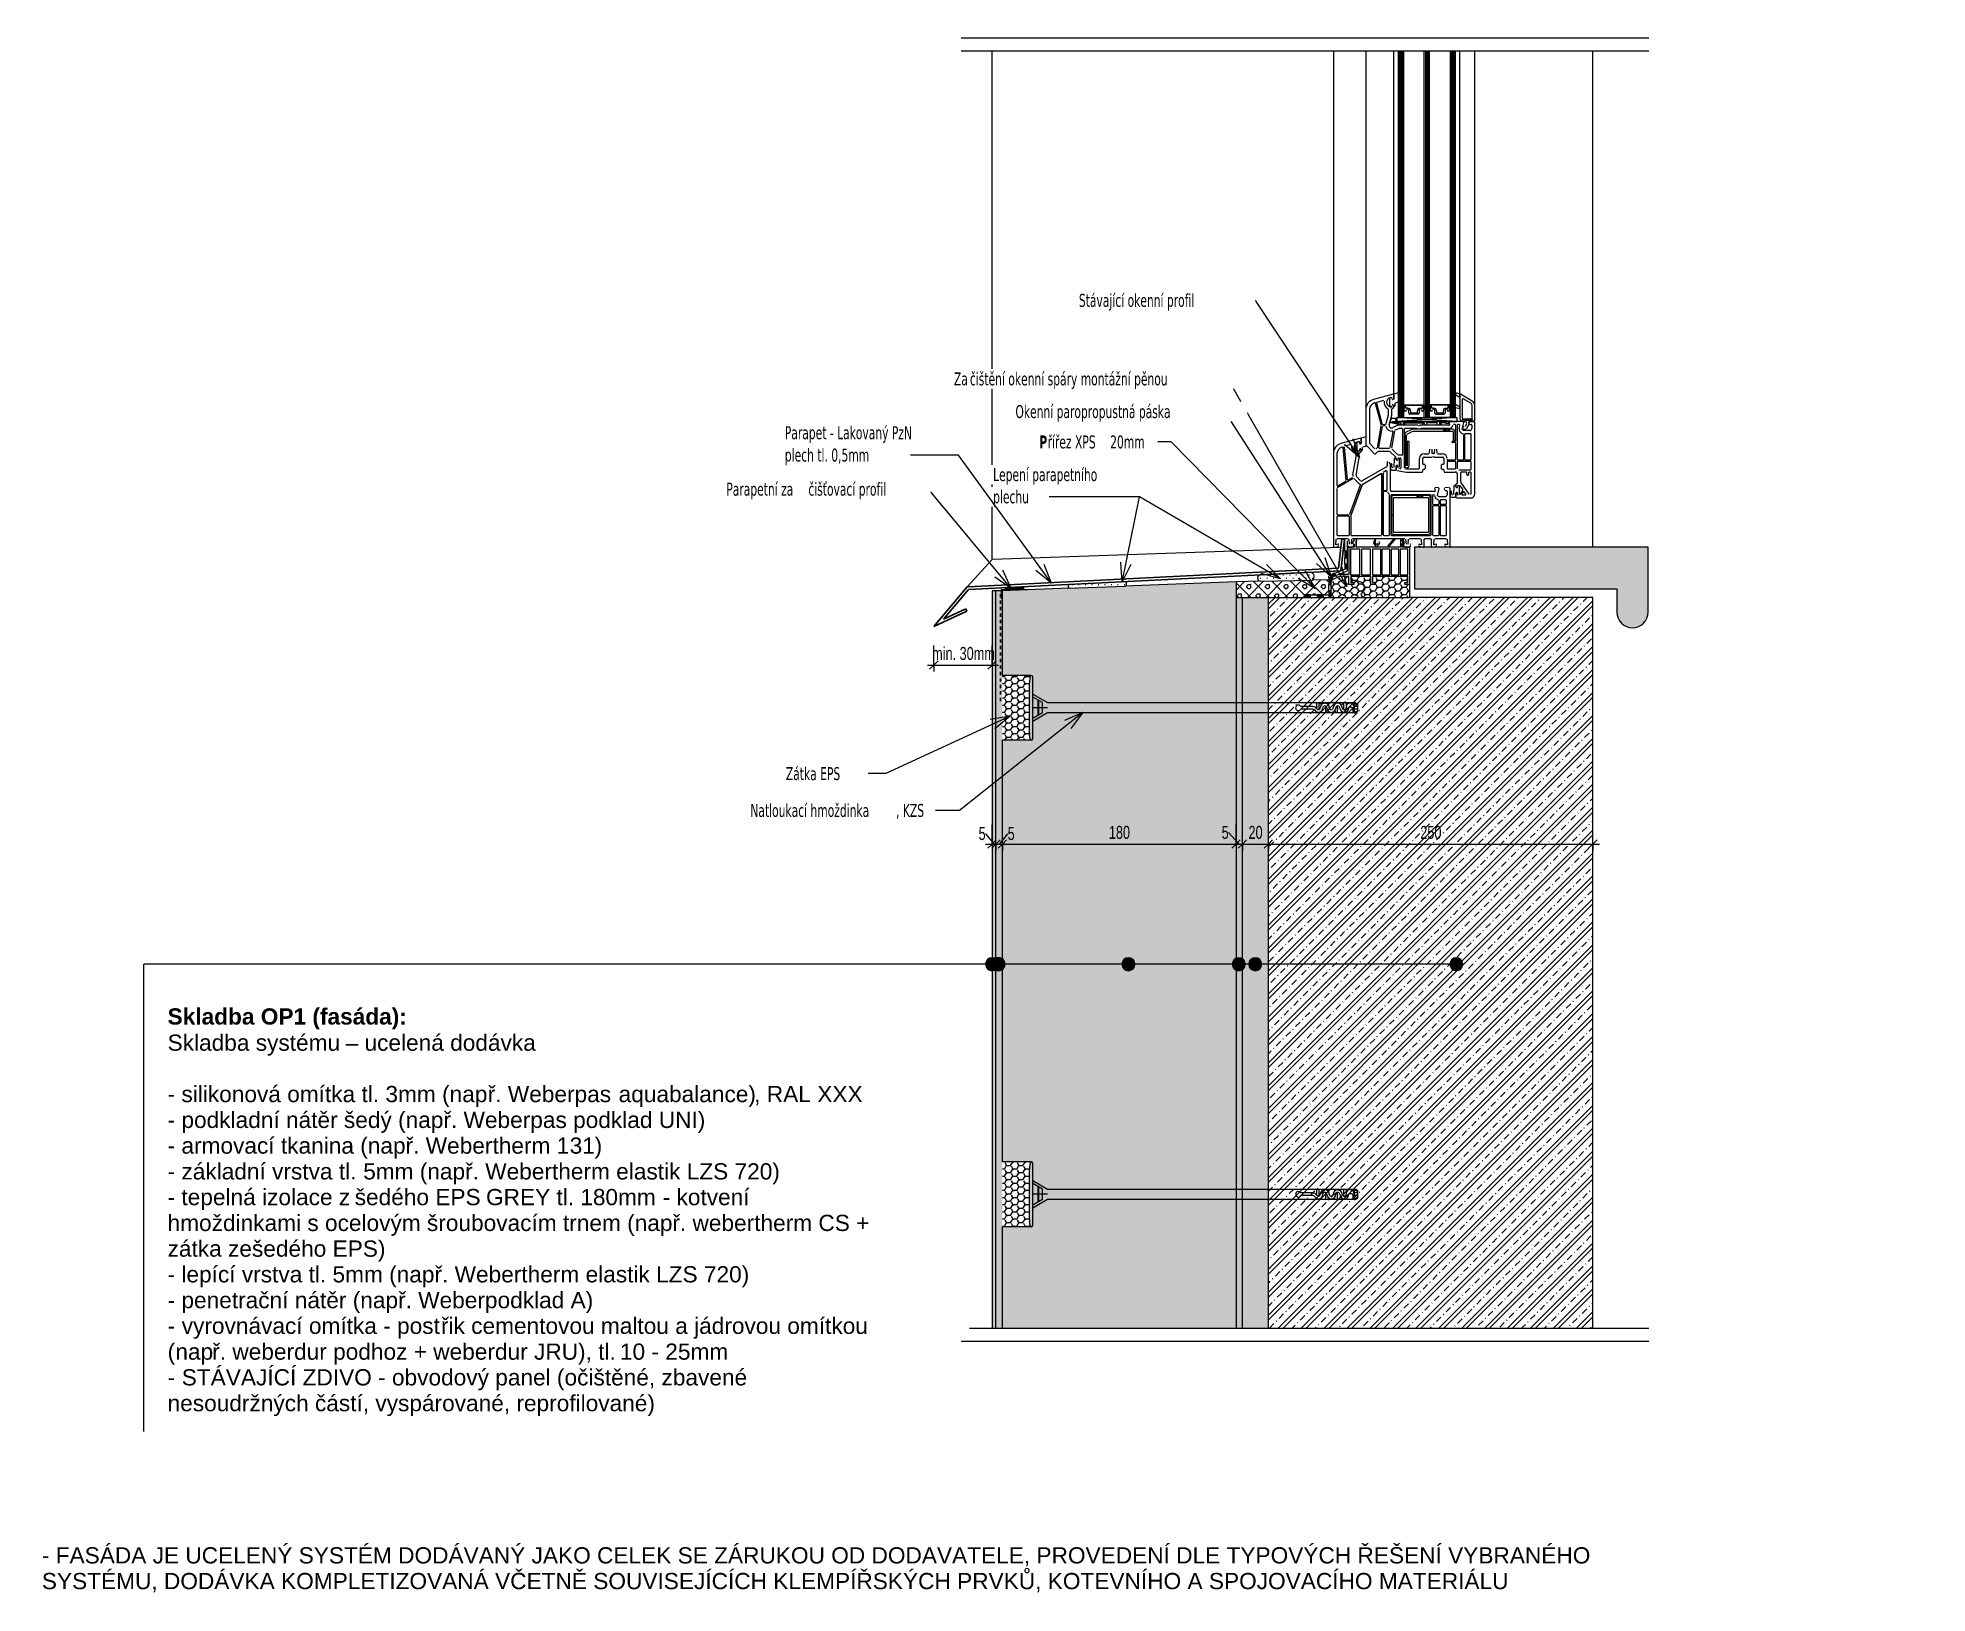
# Model space of a CAD drawing. Header units: millimetres. Extents: x 3788 to 5244, y 2613 to 3811.
import ezdxf

# ---------------------------------------------------------------- set-up
doc = ezdxf.new("R2010")
doc.units = ezdxf.units.MM
doc.linetypes.add('3_Čárkovaná 2_5mm', pattern=[5, 2.5, -2.5])
for name, color, linetype, lineweight in [('A-ANNO-DIMS', 211, 'Continuous', 9), ('A-ANNO-DIMS-5', 211, 'Continuous', 9), ('A-DETL', 90, 'Continuous', 18), ('A-DETL-GENF', 92, 'Continuous', 18), ('A-DETL-THIN', 151, 'Continuous', 18), ('G-ANNO-TEXT', 231, 'Continuous', 9)]:
    doc.layers.add(name, color=color, linetype=linetype, lineweight=lineweight)
doc.styles.add('Arial', font='arial.ttf', dxfattribs={"width": 0.7, "height": 10})
doc.styles.add('Arial_1', font='arial.ttf', dxfattribs={"height": 12.5})
doc.styles.add('Arial_B', font='arialbd.ttf', dxfattribs={"height": 12.5})
doc.styles.add('Tahoma', font='tahoma.ttf', dxfattribs={"width": 0.7, "height": 10})
doc.styles.add('Tahoma_B', font='tahomabd.ttf', dxfattribs={"width": 0.7, "height": 10})
doc.dimstyles.new('Vnitřní_-_průhledné', dxfattribs={"dimscale": 304.8, "dimtxt": 10.202594, "dimasz": 0.021325, "dimexe": 0.016404, "dimexo": 0.0625, "dimgap": 0.003281, "dimtad": 1, "dimdec": 0, "dimrnd": 5, "dimzin": 0, "dimdsep": 46, "dimtxsty": 'Arial', "dimblk1": 'OBLIQUE', "dimblk2": 'OBLIQUE', "dimsah": 1, "dimcen": 0.09, "dimdle": 0.016404, "dimazin": 0, "dimtfac": 1, "dimtdec": 4, "dimtix": 1, "dimtmove": 1, "dimatfit": 3, "dimfxl": 0.049213, "dimfxlon": 1, "dimtvp": 1, "dimtolj": 1, "dimtzin": 0, "dimarcsym": 2})
doc.dimstyles.new('Vnitřní_-_průhledné_1', dxfattribs={"dimscale": 304.8, "dimtxt": 10.202594, "dimasz": 0.021325, "dimexe": 0.016404, "dimexo": 0.0625, "dimgap": 0.003281, "dimtad": 1, "dimdec": 0, "dimrnd": 5, "dimzin": 0, "dimdsep": 46, "dimtxsty": 'Arial', "dimblk1": 'OBLIQUE', "dimblk2": 'OBLIQUE', "dimsah": 1, "dimcen": 0.09, "dimdle": 0.016404, "dimazin": 0, "dimtfac": 1, "dimtdec": 4, "dimtix": 1, "dimtmove": 0, "dimatfit": 3, "dimfxl": 0.049213, "dimfxlon": 1, "dimtvp": 1, "dimtolj": 1, "dimtzin": 0, "dimarcsym": 2})
pattern_1 = [(0, (0, 0), (5, 5), [0.5, -4.5]), (0, (2.5, 2.5), (5, 5), [0.5, -4.5])]
pattern_2 = [(0, (0, 0), (4.763, 2.75), [3.175, -6.35]), (120, (0, 0), (-4.7630699, 2.749879), [3.175, -6.35]), (60, (0, 0), (-6.99e-05, 5.499879), [0, -6.35, 3.175, 0])]
pattern_3 = [(0, (0, 0), (4.763, 2.75), [3.175, -6.35]), (120, (0, 0), (-4.7630699, 2.749879), [3.175, -6.35]), (60, (0, 0), (-0.0005699, 5.499013), [0, -6.35, 3.175, 0])]

msp = doc.modelspace()

# ---------------------------------------------------------------- texts
at = {"layer": 'G-ANNO-TEXT', "color": 1, "char_height": 10, "attachment_point": 1, "style": 'Tahoma_B', "bg_fill": 3, "box_fill_scale": 1.25, "bg_fill_color": 256, "bg_fill_true_color": 13158600, "bg_fill_transparency": 0}
for s, insert, width in [('Za', (4493.9, 3553.6), 14.871), ('Parapet - Lakovaný PzN ', (4363.6, 3512.1), 149.555), ('\\fTahoma|b1|i0|c238|p34|;\\W.7;P', (4559.7, 3505), 7.857), ('Parapetní za', (4318.5, 3468.6), 76.601)]:
    msp.add_mtext(s, dxfattribs=dict(at, insert=insert, width=width))
at = {"layer": 'G-ANNO-TEXT', "color": 7, "char_height": 12.5, "attachment_point": 1, "bg_fill": 3, "box_fill_scale": 1.25, "bg_fill_color": 256, "bg_fill_true_color": 13158600, "bg_fill_transparency": 0}
for s, insert, width, style in [('Skladba OP1 (fasáda):', (3887.9, 3063.5), 222.468, 'Arial_B'), ('- silikonová omítka tl. 3mm (nap', (3887.9, 3003.7), 299.029, 'Arial_1'), ('- FASÁDA JE UCELENÝ SYSTÉM DODÁVANÝ JAKO CELEK SE ZÁRUKOU OD DODAVATELE, PROVEDENÍ DLE TYPOVÝCH ŘEŠENÍ VYBRANÉHO ', (3791, 2648.2), 1449.852, 'Arial_1')]:
    msp.add_mtext(s, dxfattribs=dict(at, insert=insert, width=width, style=style))

# ---------------------------------------------------------------- blocks, each defined once
blk = doc.blocks.new('BP_HYDROIZOLACE NOVÁ 2 - Geotextilie 1_1-1452064-Okno')
at = {"layer": 'A-DETL-GENF'}
for points in [[(0, 0), (5, 0), (5, 2), (1.3, 2), (1.8, 0.8)], [(10, 0), (15, 0), (15, 2), (10, 2)]]:
    blk.add_hatch(color=256, dxfattribs=at).paths.add_polyline_path(points)
for p, q in [((0, 0), (5, 0)), ((5, 2), (1.3, 2)), ((5, 2), (10, 2)), ((5, 0), (5, 2)), ((5, 0), (10, 0)), ((15, 2), (10, 2)), ((10, 2), (10, 0)), ((15, 2), (23.1, 2)), ((15, 0), (15, 2)), ((15, 0), (23.1, 0)), ((10, 0), (15, 0))]:
    blk.add_line(p, q, dxfattribs=at)
blk = doc.blocks.new('BP_HYDROIZOLACE NOVÁ 2 - Geotextilie 1_1-1453589-Okno')
at = {"layer": 'A-DETL-GENF'}
blk.add_hatch(color=256, dxfattribs=at).paths.add_polyline_path([(1.1, 0), (5, 0), (5, 2), (0, 2), (0, 1.8), (1.5, 1.1)])
for p, q in [((5, 2), (0, 2)), ((0, 2), (0, 1.8)), ((1.1, 0), (5, 0)), ((5, 2), (14.6, 2)), ((5, 0), (5, 2)), ((5, 0), (14.6, 0))]:
    blk.add_line(p, q, dxfattribs=at)
blk = doc.blocks.new('BP_HYDROIZOLACE NOVÁ 2 - Geotextilie 1_1-1450786-Okno')
at = {"layer": 'A-DETL-GENF'}
for points in [[(0, 0), (5, 0), (5, 2), (0, 2)], [(10, 0), (15, 0), (15, 2), (10, 2)]]:
    blk.add_hatch(color=256, dxfattribs=at).paths.add_polyline_path(points)
for p, q in [((5, 2), (0, 2)), ((0, 2), (0, 0)), ((0, 0), (5, 0)), ((5, 2), (10, 2)), ((5, 0), (5, 2)), ((5, 0), (10, 0)), ((15, 2), (10, 2)), ((10, 2), (10, 0)), ((15, 2), (18.9, 2)), ((15, 0), (15, 2)), ((15, 0), (18.9, 0)), ((10, 0), (15, 0))]:
    blk.add_line(p, q, dxfattribs=at)
blk = doc.blocks.new('BP_HYDROIZOLACE NOVÁ 2 - Geotextilie 1_1-1453975-Okno')
at = {"layer": 'A-DETL-GENF'}
for points in [[(0, 0), (5, 0), (5, 2), (0, 2)], [(10, 0), (15, 0), (15, 2), (10, 2)]]:
    blk.add_hatch(color=256, dxfattribs=at).paths.add_polyline_path(points)
for p, q in [((5, 2), (0, 2)), ((0, 2), (0, 0)), ((0, 0), (5, 0)), ((5, 2), (10, 2)), ((5, 0), (5, 2)), ((5, 0), (10, 0)), ((15, 2), (10, 2)), ((10, 2), (10, 0)), ((15, 2), (16.4, 2)), ((15, 0), (15, 2)), ((15, 0), (16.4, 0)), ((10, 0), (15, 0))]:
    blk.add_line(p, q, dxfattribs=at)
blk = doc.blocks.new('DIMBLOCK1-Okno')
at = {"layer": 'A-ANNO-DIMS-5'}
for p, q in [((4523.3, 3190.1), (4523.3, 3205.1)), ((4526.3, 3190.1), (4526.3, 3205.1)), ((4518.2, 3198.1), (4524.8, 3190.1)), ((4518.2, 3198.1), (4518.2, 3198.1)), ((4518.3, 3190.1), (4526.3, 3190.1)), ((4523.3, 3190.1), (4523.3, 3185.1)), ((4526.3, 3190.1), (4526.3, 3185.1))]:
    blk.add_line(p, q, dxfattribs=at)
at = {"layer": 'A-ANNO-DIMS-5', "lineweight": 18}
for p, q in [((4523.3, 3190.1), (4520, 3186.9)), ((4526.3, 3190.1), (4523, 3186.9)), ((4523.3, 3190.1), (4526.5, 3193.4)), ((4526.3, 3190.1), (4529.5, 3193.4))]:
    blk.add_line(p, q, dxfattribs=at)
at = {"layer": 'A-ANNO-DIMS-5', "color": 0, "insert": (4512.9, 3203.2), "char_height": 10, "width": 6.404, "attachment_point": 1, "line_spacing_factor": 0.941778, "style": 'Arial'}
blk.add_mtext('\\fArial|b0|i0|c238|p34|;\\W.7;5', dxfattribs=at)
blk = doc.blocks.new('_Oblique')
at = {"color": 0, "linetype": 'ByBlock', "lineweight": -2}
blk.add_line((-0.5, -0.5), (0.5, 0.5), dxfattribs=at)
blk = doc.blocks.new('DIMBLOCK2-Okno')
at = {"layer": 'A-ANNO-DIMS-5'}
for p, q in [((4526.3, 3190.1), (4526.3, 3205.1)), ((4531.3, 3190.1), (4531.3, 3205.1)), ((4526.3, 3190.1), (4531.3, 3190.1)), ((4526.3, 3190.1), (4526.3, 3185.1)), ((4535.3, 3198.1), (4528.8, 3190.1)), ((4531.3, 3190.1), (4531.3, 3185.1)), ((4535.3, 3198.1), (4535.3, 3198.1))]:
    blk.add_line(p, q, dxfattribs=at)
at = {"layer": 'A-ANNO-DIMS-5', "lineweight": 18}
for p, q in [((4526.3, 3190.1), (4523, 3186.9)), ((4526.3, 3190.1), (4529.5, 3193.4)), ((4531.3, 3190.1), (4528, 3186.9)), ((4531.3, 3190.1), (4534.5, 3193.4))]:
    blk.add_line(p, q, dxfattribs=at)
at = {"layer": 'A-ANNO-DIMS-5', "color": 0, "insert": (4535.3, 3203.2), "char_height": 10, "width": 6.404, "attachment_point": 1, "line_spacing_factor": 0.941778, "style": 'Arial'}
blk.add_mtext('\\fArial|b0|i0|c238|p34|;\\W.7;5', dxfattribs=at)
blk = doc.blocks.new('DIMBLOCK3-Okno')
at = {"layer": 'A-ANNO-DIMS-5'}
for p, q in [((4531.3, 3190.1), (4531.3, 3205.1)), ((4711.3, 3190.1), (4711.3, 3205.1)), ((4531.3, 3190.1), (4711.3, 3190.1)), ((4531.3, 3190.1), (4531.3, 3185.1)), ((4711.3, 3190.1), (4711.3, 3185.1))]:
    blk.add_line(p, q, dxfattribs=at)
at = {"layer": 'A-ANNO-DIMS-5', "lineweight": 18}
for p, q in [((4531.3, 3190.1), (4528, 3186.9)), ((4531.3, 3190.1), (4534.5, 3193.4)), ((4711.3, 3190.1), (4708, 3186.9)), ((4711.3, 3190.1), (4714.5, 3193.4))]:
    blk.add_line(p, q, dxfattribs=at)
at = {"layer": 'A-ANNO-DIMS-5', "color": 0, "insert": (4613.3, 3204.1), "char_height": 10, "width": 19.212, "attachment_point": 1, "line_spacing_factor": 0.941778, "style": 'Arial'}
blk.add_mtext('180', dxfattribs=at)
blk = doc.blocks.new('DIMBLOCK4-Okno')
at = {"layer": 'A-ANNO-DIMS-5'}
for p, q in [((4711.3, 3190.1), (4711.3, 3205.1)), ((4716.3, 3190.1), (4716.3, 3205.1)), ((4705.6, 3199), (4713.8, 3190.1)), ((4705.6, 3199), (4705.6, 3199)), ((4711.3, 3190.1), (4716.3, 3190.1)), ((4711.3, 3190.1), (4711.3, 3185.1)), ((4716.3, 3190.1), (4716.3, 3185.1))]:
    blk.add_line(p, q, dxfattribs=at)
at = {"layer": 'A-ANNO-DIMS-5', "lineweight": 18}
for p, q in [((4711.3, 3190.1), (4708, 3186.9)), ((4711.3, 3190.1), (4714.5, 3193.4)), ((4716.3, 3190.1), (4713, 3186.9)), ((4716.3, 3190.1), (4719.5, 3193.4))]:
    blk.add_line(p, q, dxfattribs=at)
at = {"layer": 'A-ANNO-DIMS-5', "color": 0, "insert": (4700.2, 3204.1), "char_height": 10, "width": 6.404, "attachment_point": 1, "line_spacing_factor": 0.941778, "style": 'Arial'}
blk.add_mtext('\\fArial|b0|i0|c238|p34|;\\W.7;5', dxfattribs=at)
blk = doc.blocks.new('DIMBLOCK5-Okno')
at = {"layer": 'A-ANNO-DIMS-5'}
for p, q in [((4716.3, 3190.1), (4716.3, 3205.1)), ((4736.3, 3190.1), (4736.3, 3205.1)), ((4716.3, 3190.1), (4736.3, 3190.1)), ((4716.3, 3190.1), (4716.3, 3185.1)), ((4736.3, 3190.1), (4736.3, 3185.1))]:
    blk.add_line(p, q, dxfattribs=at)
at = {"layer": 'A-ANNO-DIMS-5', "lineweight": 18}
for p, q in [((4716.3, 3190.1), (4713, 3186.9)), ((4716.3, 3190.1), (4719.5, 3193.4)), ((4736.3, 3190.1), (4733, 3186.9)), ((4736.3, 3190.1), (4739.5, 3193.4))]:
    blk.add_line(p, q, dxfattribs=at)
at = {"layer": 'A-ANNO-DIMS-5', "color": 0, "insert": (4720.9, 3204.1), "char_height": 10, "width": 12.808, "attachment_point": 1, "line_spacing_factor": 0.941778, "style": 'Arial'}
blk.add_mtext('20', dxfattribs=at)
blk = doc.blocks.new('DIMBLOCK6-Okno')
at = {"layer": 'A-ANNO-DIMS-5'}
for p, q in [((4736.3, 3190.1), (4736.3, 3205.1)), ((4986.3, 3190.1), (4986.3, 3205.1)), ((4736.3, 3190.1), (4991.3, 3190.1)), ((4736.3, 3190.1), (4736.3, 3185.1)), ((4986.3, 3190.1), (4986.3, 3185.1))]:
    blk.add_line(p, q, dxfattribs=at)
at = {"layer": 'A-ANNO-DIMS-5', "lineweight": 18}
for p, q in [((4736.3, 3190.1), (4733, 3186.9)), ((4736.3, 3190.1), (4739.5, 3193.4)), ((4986.3, 3190.1), (4983, 3186.9)), ((4986.3, 3190.1), (4989.5, 3193.4))]:
    blk.add_line(p, q, dxfattribs=at)
at = {"layer": 'A-ANNO-DIMS-5', "color": 0, "insert": (4853.3, 3204.1), "char_height": 10, "width": 19.212, "attachment_point": 1, "line_spacing_factor": 0.941778, "style": 'Arial'}
blk.add_mtext('250', dxfattribs=at)
blk = doc.blocks.new('DIMBLOCK7-Okno')
at = {"layer": 'A-ANNO-DIMS-5'}
for p, q in [((4478.5, 3328), (4478.5, 3343)), ((4523.3, 3328), (4523.3, 3343)), ((4473.5, 3328), (4528.3, 3328)), ((4478.5, 3328), (4478.5, 3323)), ((4523.3, 3328), (4523.3, 3323))]:
    blk.add_line(p, q, dxfattribs=at)
at = {"layer": 'A-ANNO-DIMS-5', "lineweight": 18}
for p, q in [((4478.5, 3328), (4475.2, 3324.8)), ((4478.5, 3328), (4481.7, 3331.3)), ((4523.3, 3328), (4520, 3324.8)), ((4523.3, 3328), (4526.5, 3331.3))]:
    blk.add_line(p, q, dxfattribs=at)
at = {"layer": 'A-ANNO-DIMS-5', "color": 0, "insert": (4477.1, 3342), "char_height": 10, "width": 57.072, "attachment_point": 1, "line_spacing_factor": 0.941778, "style": 'Arial'}
blk.add_mtext('min. 30mm', dxfattribs=at)

# ---------------------------------------------------------------- dimensions: what is measured, and where the dimension line sits
at = {"layer": 'A-ANNO-DIMS'}
dim = msp.add_linear_dim(base=(4523.3, 3328), p1=(4478.5, 3343), p2=(4523.3, 3343), text='min. 30mm', dimstyle='Vnitřní_-_průhledné_1', override={"dimpost": '<>', "dimfxl": 44.783567}, dxfattribs=at)
dim.commit()
dim.dimension.update_dxf_attribs({"geometry": 'DIMBLOCK7-Okno', "text_midpoint": (4500.9, 3334.1)})
for base, p1, p2, override, picture, middle in [((4526.3, 3190.1), (4523.3, 3205.1), (4526.3, 3205.1), {"dimpost": '<>', "dimfxl": 3}, 'DIMBLOCK1-Okno', (4516.1, 3196.6)), ((4531.3, 3190.1), (4526.3, 3205.1), (4531.3, 3205.1), {"dimpost": '<>', "dimfxl": 5}, 'DIMBLOCK2-Okno', (4538.6, 3196.6)), ((4716.3, 3190.1), (4711.3, 3205.1), (4716.3, 3205.1), {"dimpost": '<>', "dimfxl": 5}, 'DIMBLOCK4-Okno', (4703.4, 3197.5))]:
    dim = msp.add_linear_dim(base=base, p1=p1, p2=p2, dimstyle='Vnitřní_-_průhledné', override=override, dxfattribs=at)
    dim.commit()
    dim.dimension.update_dxf_attribs({"geometry": picture, "text_midpoint": middle, "dimtype": 160})
for base, p1, p2, override, picture, middle in [((4711.3, 3190.1), (4531.3, 3205.1), (4711.3, 3205.1), {"dimpost": '<>', "dimfxl": 180}, 'DIMBLOCK3-Okno', (4621.3, 3196.3)), ((4736.3, 3190.1), (4716.3, 3205.1), (4736.3, 3205.1), {"dimpost": '<>', "dimfxl": 20}, 'DIMBLOCK5-Okno', (4726.3, 3196.3)), ((4986.3, 3190.1), (4736.3, 3205.1), (4986.3, 3205.1), {"dimpost": '<>', "dimfxl": 250}, 'DIMBLOCK6-Okno', (4861.3, 3196.3))]:
    dim = msp.add_linear_dim(base=base, p1=p1, p2=p2, dimstyle='Vnitřní_-_průhledné_1', override=override, dxfattribs=at)
    dim.commit()
    dim.dimension.update_dxf_attribs({"geometry": picture, "text_midpoint": middle})

# ---------------------------------------------------------------- hatches: boundary and pattern name
at = {"layer": 'A-DETL-GENF'}
for color, points in [(9, [(5016.9, 3356.8), (5020, 3357.2), (5022.9, 3358.4), (5025.3, 3360.3), (5027.2, 3362.8), (5028.4, 3365.7), (5028.8, 3368.8), (5028.8, 3418.8), (4848.8, 3418.8), (4848.8, 3386.8), (5004.9, 3386.8), (5004.9, 3368.8), (5005.3, 3365.7), (5006.5, 3362.8), (5008.4, 3360.3), (5010.9, 3358.4), (5013.8, 3357.2)]), (1, [(4548.1, 3386.5), (4548.1, 3388.5), (4533.1, 3387.7), (4533.1, 3386.2)]), (7, [(4523.3, 3092.5), (4524.6, 3092.7), (4525.8, 3093.2), (4526.8, 3094), (4527.6, 3095), (4528.1, 3096.2), (4528.3, 3097.5), (4528.1, 3098.8), (4527.6, 3100), (4526.8, 3101.1), (4525.8, 3101.8), (4524.6, 3102.3), (4523.3, 3102.5), (4522, 3102.3), (4520.8, 3101.8), (4519.8, 3101.1), (4519, 3100), (4518.5, 3098.8), (4518.3, 3097.5), (4518.5, 3096.2), (4519, 3095), (4519.8, 3094), (4520.8, 3093.2), (4522, 3092.7)]), (7, [(4528.4, 3092.5), (4529.7, 3092.7), (4530.9, 3093.2), (4532, 3094), (4532.8, 3095), (4533.3, 3096.2), (4533.4, 3097.5), (4533.3, 3098.8), (4532.8, 3100), (4532, 3101.1), (4530.9, 3101.8), (4529.7, 3102.3), (4528.4, 3102.5), (4527.1, 3102.3), (4525.9, 3101.8), (4526.8, 3101.1), (4527.6, 3100), (4528.1, 3098.8), (4528.3, 3097.5), (4528.1, 3096.2), (4527.6, 3095), (4526.8, 3094), (4525.9, 3093.2), (4525.9, 3093.2), (4527.1, 3092.7), (4527.6, 3092.6)]), (7, [(4628.4, 3092.5), (4629.7, 3092.7), (4630.9, 3093.2), (4632, 3094), (4632.8, 3095), (4633.3, 3096.2), (4633.4, 3097.5), (4633.3, 3098.8), (4632.8, 3100), (4632, 3101.1), (4630.9, 3101.8), (4629.7, 3102.3), (4628.4, 3102.5), (4627.1, 3102.3), (4625.9, 3101.8), (4624.9, 3101.1), (4624.1, 3100), (4623.6, 3098.8), (4623.4, 3097.5), (4623.6, 3096.2), (4624.1, 3095), (4624.9, 3094), (4625.9, 3093.2), (4627.1, 3092.7)]), (7, [(4713.4, 3092.5), (4714.7, 3092.7), (4715.9, 3093.2), (4717, 3094), (4717.8, 3095), (4718.3, 3096.2), (4718.4, 3097.5), (4718.3, 3098.8), (4717.8, 3100), (4717, 3101.1), (4715.9, 3101.8), (4714.7, 3102.3), (4713.4, 3102.5), (4712.1, 3102.3), (4710.9, 3101.8), (4709.9, 3101.1), (4709.1, 3100), (4708.6, 3098.8), (4708.4, 3097.5), (4708.6, 3096.2), (4709.1, 3095), (4709.9, 3094), (4710.9, 3093.2), (4712.1, 3092.7)]), (7, [(4726.1, 3092.5), (4727.4, 3092.7), (4728.6, 3093.2), (4729.7, 3094), (4730.5, 3095), (4731, 3096.2), (4731.1, 3097.5), (4731, 3098.8), (4730.5, 3100), (4729.7, 3101.1), (4728.6, 3101.8), (4727.4, 3102.3), (4726.1, 3102.5), (4724.8, 3102.3), (4723.6, 3101.8), (4722.6, 3101.1), (4721.8, 3100), (4721.3, 3098.8), (4721.1, 3097.5), (4721.3, 3096.2), (4721.8, 3095), (4722.6, 3094), (4723.6, 3093.2), (4724.8, 3092.7)]), (7, [(4881.1, 3092.5), (4882.4, 3092.7), (4883.6, 3093.2), (4884.7, 3094), (4885.5, 3095), (4886, 3096.2), (4886.1, 3097.5), (4886, 3098.8), (4885.5, 3100), (4884.7, 3101.1), (4883.6, 3101.8), (4882.4, 3102.3), (4881.1, 3102.5), (4879.8, 3102.3), (4878.6, 3101.8), (4877.6, 3101.1), (4876.8, 3100), (4876.3, 3098.8), (4876.1, 3097.5), (4876.3, 3096.2), (4876.8, 3095), (4877.6, 3094), (4878.6, 3093.2), (4879.8, 3092.7)])]:
    msp.add_hatch(color=color, dxfattribs=at).paths.add_polyline_path(points)
h = msp.add_hatch(dxfattribs=at)
h.set_pattern_fill('FP_2', color=1, style=0, pattern_type=2)
h.set_pattern_definition(pattern_1)
h.paths.add_polyline_path([(4582.7, 3387.2), (4625.6, 3388.9), (4626, 3389), (4626.4, 3389.2), (4626.7, 3389.5), (4626.9, 3389.9), (4627, 3390.3), (4627, 3390.8), (4626.9, 3391.2), (4626.7, 3391.6), (4626.4, 3391.9), (4626.1, 3392.1), (4625.7, 3392.3), (4625.2, 3392.3), (4583.3, 3390.2), (4582.9, 3390.1), (4582.5, 3389.9), (4582.2, 3389.7), (4582, 3389.3), (4581.9, 3388.9), (4581.9, 3388.5), (4581.9, 3388.1), (4582.1, 3387.7), (4582.4, 3387.4)])
h.paths.add_polyline_path([(4729.9, 3392.6), (4770, 3393.4), (4770.7, 3393.9), (4771.2, 3394.5), (4771.5, 3395.3), (4771.7, 3396.1), (4771.6, 3396.9), (4771.3, 3397.7), (4770.9, 3398.4), (4770.3, 3398.9), (4769.5, 3399.3), (4768.7, 3399.5), (4729.8, 3397.6), (4729.2, 3397.3), (4728.7, 3397), (4728.3, 3396.5), (4728, 3395.9), (4727.9, 3395.3), (4727.9, 3394.7), (4728.1, 3394.1), (4728.4, 3393.6), (4728.8, 3393.1), (4729.3, 3392.8)])
h = msp.add_hatch(dxfattribs=at)
h.set_pattern_fill('FP_5', color=1, style=0, pattern_type=2)
h.set_pattern_definition([(45, (3.592, 0), (-7.184205, 7.184205), []), (0, (15.04, 3.365), (7.184, 7.184), [1.27, -13.098]), (45, (16.31, 3.365), (-7.184205, 7.184205), [1.27, -8.89]), (90, (17.208, 4.263), (-7.184, 7.184), [1.27, -13.098]), (135, (17.208, 5.533), (-7.184205, -7.184205), [1.27, -8.89]), (0, (15.04, 6.431), (7.184, 7.184), [1.27, -13.098]), (45, (14.141, 5.533), (-7.184205, 7.184205), [1.27, -8.89]), (90, (14.141, 4.263), (-7.184, 7.184), [1.27, -13.098]), (135, (15.04, 3.365), (-7.184205, -7.184205), [1.27, -8.89]), (135, (13.389, 0), (-7.184205, -7.184205), [])])
h.paths.add_polyline_path([(4711.3, 3380.2), (4763.8, 3380.2), (4763.8, 3382.2), (4782.7, 3382.2), (4782.7, 3393.6), (4711.3, 3392.2), (4711.3, 3382.2)])
h = msp.add_hatch(dxfattribs=at)
h.set_pattern_fill('FP_3', color=1, style=0, pattern_type=2)
h.set_pattern_definition(pattern_2)
h.paths.add_polyline_path([(4784.7, 3380.2), (4809, 3380.2), (4807.9, 3381.3), (4807.5, 3382.4), (4809.1, 3384.7), (4810.3, 3385.9), (4809.7, 3389.3), (4808.4, 3391.7), (4804.5, 3393.1), (4802.1, 3391.7), (4802.1, 3390.2), (4798.3, 3390.2), (4798.3, 3396.2), (4791, 3396.2), (4784.7, 3393.5), (4784.7, 3382.2)])
h = msp.add_hatch(dxfattribs=at)
h.set_pattern_fill('FP_4', style=0, pattern_type=2)
h.set_pattern_definition(pattern_3)
h.paths.add_polyline_path([(4845.3, 3380.2), (4845.3, 3390.2), (4841.5, 3390.2), (4841.5, 3391.7), (4843.8, 3391.7), (4843.8, 3396.2), (4816.5, 3396.2), (4816.5, 3391.7), (4818.5, 3391.7), (4818.5, 3390.2), (4815.1, 3390.2), (4815.1, 3396.2), (4799.9, 3396.2), (4799.9, 3391.7), (4802.1, 3391.7), (4804.5, 3393.1), (4808.4, 3391.7), (4809.7, 3389.3), (4810.3, 3385.9), (4809.1, 3384.7), (4807.5, 3382.4), (4807.9, 3381.3), (4809, 3380.2)])
h = msp.add_hatch(dxfattribs=at)
h.set_pattern_fill('FP_2', color=1, style=0, pattern_type=2)
h.set_pattern_definition(pattern_1)
h.paths.add_polyline_path([(4523.3, 2817), (4526.3, 2817), (4526.3, 3093), (4525.8, 3093.2), (4524.6, 3092.7), (4523.3, 3092.5), (4523.3, 2919.4)])
h.paths.add_polyline_path([(4525.9, 3101.8), (4525.9, 3101.8), (4526.3, 3102), (4526.3, 3385.2), (4523.3, 3385.2), (4523.3, 3102.5), (4524.6, 3102.3), (4525.8, 3101.8)])
h = msp.add_hatch(dxfattribs=at)
h.set_pattern_fill('FP_2', color=1, style=0, pattern_type=2)
h.set_pattern_definition(pattern_1)
h.paths.add_polyline_path([(4531.3, 2817), (4531.3, 3093.4), (4530.9, 3093.2), (4529.7, 3092.7), (4528.4, 3092.5), (4527.1, 3092.7), (4526.3, 3093), (4526.3, 2817)])
h.paths.add_polyline_path([(4531.3, 3101.6), (4531.3, 3385.2), (4526.3, 3385.2), (4526.3, 3102), (4527.1, 3102.3), (4528.4, 3102.5), (4529.7, 3102.3), (4530.9, 3101.8)])
h = msp.add_hatch(dxfattribs=at)
h.set_pattern_fill('FP_3', color=1, style=0, pattern_type=2)
h.set_pattern_definition(pattern_2)
h.paths.add_polyline_path([(4531.3, 2817), (4711.3, 2817), (4711.3, 3093), (4710.9, 3093.2), (4709.9, 3094), (4709.1, 3095), (4708.6, 3096.2), (4708.4, 3097.5), (4708.6, 3098.8), (4709.1, 3100), (4709.9, 3101.1), (4710.9, 3101.8), (4711.3, 3102), (4711.3, 3392.2), (4531.3, 3385.2), (4531.3, 3320.1), (4552.1, 3320.1), (4552.1, 3270.1), (4531.3, 3270.1), (4531.3, 3101.6), (4532, 3101.1), (4532.8, 3100), (4533.3, 3098.8), (4533.4, 3097.5), (4533.3, 3096.2), (4532.8, 3095), (4532, 3094), (4531.3, 3093.4), (4531.3, 2945.2), (4552.1, 2945.2), (4552.1, 2895.2), (4531.3, 2895.2)])
h.paths.add_polyline_path([(4628.4, 3092.5), (4627.1, 3092.7), (4625.9, 3093.2), (4624.9, 3094), (4624.1, 3095), (4623.6, 3096.2), (4623.4, 3097.5), (4623.6, 3098.8), (4624.1, 3100), (4624.9, 3101.1), (4625.9, 3101.8), (4627.1, 3102.3), (4628.4, 3102.5), (4629.7, 3102.3), (4630.9, 3101.8), (4632, 3101.1), (4632.8, 3100), (4633.3, 3098.8), (4633.4, 3097.5), (4633.3, 3096.2), (4632.8, 3095), (4632, 3094), (4630.9, 3093.2), (4629.7, 3092.7)])
h = msp.add_hatch(dxfattribs=at)
h.set_pattern_fill('FP_2', color=1, style=0, pattern_type=2)
h.set_pattern_definition(pattern_1)
h.paths.add_polyline_path([(4711.3, 2817), (4716.3, 2817), (4716.3, 3093.4), (4715.9, 3093.2), (4714.7, 3092.7), (4713.4, 3092.5), (4712.1, 3092.7), (4711.3, 3093), (4711.3, 2919.4)])
h.paths.add_polyline_path([(4716.3, 3101.6), (4716.3, 3380.2), (4711.3, 3380.2), (4711.3, 3102), (4712.1, 3102.3), (4713.4, 3102.5), (4714.7, 3102.3), (4715.9, 3101.8)])
h = msp.add_hatch(dxfattribs=at)
h.set_pattern_fill('FP_2', color=1, style=0, pattern_type=2)
h.set_pattern_definition(pattern_1)
h.paths.add_polyline_path([(4716.3, 2817), (4736.3, 2817), (4736.3, 3380.2), (4716.3, 3380.2), (4716.3, 3101.6), (4717, 3101.1), (4717.8, 3100), (4718.3, 3098.8), (4718.4, 3097.5), (4718.3, 3096.2), (4717.8, 3095), (4717, 3094), (4716.3, 3093.4), (4716.3, 2919.4)])
h.paths.add_polyline_path([(4726.1, 3092.5), (4724.8, 3092.7), (4723.6, 3093.2), (4722.6, 3094), (4721.8, 3095), (4721.3, 3096.2), (4721.1, 3097.5), (4721.3, 3098.8), (4721.8, 3100), (4722.6, 3101.1), (4723.6, 3101.8), (4724.8, 3102.3), (4726.1, 3102.5), (4727.4, 3102.3), (4728.6, 3101.8), (4729.7, 3101.1), (4730.5, 3100), (4731, 3098.8), (4731.1, 3097.5), (4731, 3096.2), (4730.5, 3095), (4729.7, 3094), (4728.6, 3093.2), (4727.4, 3092.7)])
h = msp.add_hatch(dxfattribs=at)
h.set_pattern_fill('FP_1', style=0, pattern_type=2)
h.set_pattern_definition([(45, (0, 0), (-8.838835, 8.838835), []), (45, (3.75, 0), (-8.838835, 8.838835), []), (45, (10.7, 0), (-8.838835, 8.838835), [5, -2.5, 0.5, -2.5])])
h.paths.add_polyline_path([(4736.3, 2817), (4986.3, 2817), (4986.3, 3380.2), (4736.3, 3380.2), (4736.3, 2919.4)])
h.paths.add_polyline_path([(4881.1, 3092.5), (4879.8, 3092.7), (4878.6, 3093.2), (4877.6, 3094), (4876.8, 3095), (4876.3, 3096.2), (4876.1, 3097.5), (4876.3, 3098.8), (4876.8, 3100), (4877.6, 3101.1), (4878.6, 3101.8), (4879.8, 3102.3), (4881.1, 3102.5), (4882.4, 3102.3), (4883.6, 3101.8), (4884.7, 3101.1), (4885.5, 3100), (4886, 3098.8), (4886.1, 3097.5), (4886, 3096.2), (4885.5, 3095), (4884.7, 3094), (4883.6, 3093.2), (4882.4, 3092.7)])
h = msp.add_hatch(dxfattribs=at)
h.set_pattern_fill('FP_4', color=1, style=0, pattern_type=2)
h.set_pattern_definition(pattern_3)
h.paths.add_polyline_path([(4531.3, 3270.1), (4552.1, 3270.1), (4552.1, 3320.1), (4531.3, 3320.1)])
h = msp.add_hatch(dxfattribs=at)
h.set_pattern_fill('FP_4', color=1, style=0, pattern_type=2)
h.set_pattern_definition(pattern_3)
h.paths.add_polyline_path([(4531.3, 2895.2), (4552.1, 2895.2), (4552.1, 2945.2), (4531.3, 2945.2), (4531.3, 2919.4)])

# ---------------------------------------------------------------- linework, layer by layer
at = {"layer": 'A-DETL'}
for p, q in [((4523.3, 3409.4), (4523.3, 3801.4)), ((4786.3, 3801.4), (4786.3, 3491)), ((4811.3, 3801.4), (4811.3, 3525)), ((4832.8, 3536.5), (4832.8, 3801.4)), ((4836.4, 3518.7), (4836.4, 3801.4)), ((4837.4, 3801.4), (4837.4, 3518.7)), ((4838.4, 3801.4), (4838.4, 3518.7)), ((4839.4, 3801.4), (4839.4, 3518.7)), ((4840.4, 3801.4), (4840.4, 3518.7)), ((4856.4, 3518.7), (4856.4, 3801.4)), ((4857.4, 3801.4), (4857.4, 3518.7)), ((4858.4, 3801.4), (4858.4, 3518.7)), ((4859.4, 3801.4), (4859.4, 3518.7)), ((4860.4, 3518.7), (4860.4, 3801.4)), ((4876.4, 3801.4), (4876.4, 3518.7)), ((4877.4, 3801.4), (4877.4, 3518.7)), ((4878.4, 3801.4), (4878.4, 3518.7)), ((4879.4, 3801.4), (4879.4, 3518.6)), ((4880.4, 3518.6), (4880.4, 3801.4)), ((4883.8, 3536.9), (4883.8, 3801.4)), ((4895.3, 3528), (4895.3, 3801.4)), ((4811.3, 3525), (4811.3, 3498.2)), ((4814.1, 3525), (4814.1, 3499.4)), ((4832.4, 3536.8), (4817.2, 3532.7)), ((4823.2, 3513.6), (4818.8, 3529.7)), ((4819.5, 3529.9), (4823.9, 3513.5)), ((4825, 3531.9), (4819.9, 3530.5)), ((4828.8, 3520.8), (4828.8, 3525.2)), ((4829.6, 3533.2), (4829.6, 3528.2)), ((4831.3, 3520.5), (4831.3, 3525.3)), ((4836.2, 3537.9), (4832.8, 3536.9)), ((4832.8, 3536.9), (4832.8, 3532.9)), ((4832.8, 3532.8), (4832.8, 3536.5)), ((4832.8, 3528.5), (4832.8, 3527.6)), ((4832.8, 3526.8), (4832.8, 3528.4)), ((4833.9, 3528), (4833.9, 3529.9)), ((4834.1, 3530.2), (4836.5, 3530.9)), ((4836.5, 3530.9), (4836.5, 3537.7)), ((4840.6, 3525.1), (4840.6, 3528.7)), ((4840.6, 3528.7), (4856.2, 3528.7)), ((4840.9, 3524.6), (4840.9, 3528.4)), ((4840.9, 3528.4), (4855.9, 3528.4)), ((4841.9, 3525.9), (4841.9, 3528.4)), ((4841.9, 3528.4), (4841.9, 3526.4)), ((4843.7, 3525.9), (4841.9, 3525.9)), ((4844.3, 3524.7), (4844.3, 3522.3)), ((4845.7, 3523.9), (4845.7, 3522.5)), ((4851.1, 3522.5), (4851.1, 3523.9)), ((4852.5, 3524.7), (4852.5, 3522.3)), ((4853.1, 3525.9), (4854.9, 3525.9)), ((4854.9, 3525.9), (4854.9, 3528.4)), ((4855.9, 3528.4), (4855.9, 3524.6)), ((4856.2, 3528.7), (4856.2, 3525.1)), ((4876.2, 3528.7), (4860.6, 3528.7)), ((4860.6, 3528.7), (4860.6, 3525.1)), ((4875.9, 3528.4), (4860.9, 3528.4)), ((4860.9, 3528.4), (4860.9, 3524.6)), ((4861.9, 3525.9), (4861.9, 3528.4)), ((4863.7, 3525.9), (4861.9, 3525.9)), ((4864.3, 3524.7), (4864.3, 3522.3)), ((4865.7, 3523.9), (4865.7, 3522.5)), ((4871.1, 3522.5), (4871.1, 3523.9)), ((4872.5, 3524.7), (4872.5, 3522.3)), ((4873.1, 3525.9), (4874.9, 3525.9)), ((4874.9, 3525.9), (4874.9, 3528.4)), ((4874.9, 3528.4), (4874.9, 3526.4)), ((4875.9, 3524.6), (4875.9, 3528.4)), ((4876.2, 3525.1), (4876.2, 3528.7)), ((4880.3, 3528.1), (4880.3, 3526.7)), ((4880.4, 3526.4), (4883.8, 3525.8)), ((4880.6, 3536.3), (4883.8, 3534.5)), ((4884.2, 3536.8), (4881.2, 3537.6)), ((4883.8, 3534.5), (4883.8, 3536.5)), ((4883.8, 3536.5), (4883.8, 3518.3)), ((4883.8, 3525.8), (4883.8, 3527.6)), ((4893.3, 3531.4), (4884.2, 3536.8)), ((4885.7, 3532.8), (4885.7, 3518.2)), ((4892.3, 3529.8), (4886.4, 3533.3)), ((4893.4, 3518.2), (4893.4, 3528)), ((4895.3, 3516.5), (4895.3, 3528)), ((4820.3, 3495.5), (4823.2, 3512.3)), ((4823.9, 3512), (4821, 3495.9)), ((4826.3, 3513.1), (4824.4, 3513.1)), ((4826.3, 3512.4), (4824.4, 3512.4)), ((4826.8, 3513.5), (4828.8, 3520.8)), ((4829.3, 3513.3), (4831.3, 3520.5)), ((4829.8, 3514.6), (4830.1, 3515.8)), ((4831.6, 3514.6), (4829.8, 3514.6)), ((4830.4, 3515.8), (4831.1, 3518.4)), ((4831.1, 3518.4), (4834.1, 3518.4)), ((4831.6, 3514.6), (4831.9, 3515.8)), ((4838.2, 3512.8), (4831.6, 3514.6)), ((4831.6, 3514.6), (4838.2, 3514.6)), ((4838.2, 3514.6), (4831.6, 3514.6)), ((4831.9, 3515.8), (4874.9, 3515.8)), ((4836.3, 3512.8), (4832.1, 3511)), ((4836.7, 3510.2), (4833.8, 3509)), ((4834.1, 3518.4), (4834.1, 3515.8)), ((4881.4, 3515.8), (4835.2, 3518.7)), ((4835.2, 3518.7), (4835.2, 3515.8)), ((4835.2, 3515.8), (4835.2, 3518.7)), ((4835.2, 3518.7), (4881.4, 3518.7)), ((4881.4, 3518.7), (4835.2, 3515.8)), ((4835.2, 3515.8), (4881.4, 3515.8)), ((4881.4, 3515.8), (4835.2, 3515.8)), ((4836.2, 3515.8), (4836.2, 3514.6)), ((4851.5, 3512.8), (4836.3, 3512.8)), ((4839.3, 3510.3), (4836.9, 3510.3)), ((4838.2, 3514.6), (4838.2, 3512.8)), ((4841.2, 3512.8), (4838.2, 3512.8)), ((4839.8, 3490.5), (4839.8, 3509.8)), ((4840.2, 3514.6), (4856.2, 3514.6)), ((4840.2, 3514.6), (4840.2, 3512.8)), ((4840.4, 3518.7), (4856.4, 3518.7)), ((4840.9, 3509.8), (4840.9, 3480)), ((4841.2, 3514.6), (4841.2, 3512.8)), ((4851, 3510.3), (4841.4, 3510.3)), ((4846.9, 3509.6), (4842.4, 3507.4)), ((4851.5, 3521.5), (4845.3, 3521.5)), ((4845.7, 3522.5), (4851.1, 3522.5)), ((4878.1, 3509.8), (4847.8, 3509.8)), ((4875.3, 3512.8), (4853, 3512.8)), ((4875.6, 3510.3), (4853.6, 3510.3)), ((4855.2, 3512.8), (4855.2, 3514.6)), ((4858.2, 3512.8), (4855.2, 3512.8)), ((4856.2, 3514.6), (4856.2, 3512.8)), ((4866.2, 3514.6), (4858.2, 3514.6)), ((4858.2, 3514.6), (4858.2, 3512.8)), ((4876.4, 3518.7), (4860.4, 3518.7)), ((4865.3, 3521.5), (4871.5, 3521.5)), ((4865.7, 3522.5), (4871.1, 3522.5)), ((4866.2, 3512.8), (4866.2, 3514.6)), ((4869.2, 3512.8), (4866.2, 3512.8)), ((4872.9, 3514.6), (4868.2, 3514.6)), ((4868.2, 3514.6), (4868.2, 3512.8)), ((4869.2, 3514.6), (4869.2, 3512.8)), ((4871.3, 3509.8), (4871.3, 3508.3)), ((4871.8, 3509.8), (4871.8, 3508.3)), ((4872.1, 3508.3), (4872.1, 3509.8)), ((4872.3, 3509.8), (4872.3, 3508.3)), ((4872.6, 3508.3), (4872.6, 3509.8)), ((4872.9, 3514.1), (4872.9, 3515.8)), ((4875.3, 3514.1), (4872.9, 3514.1)), ((4873.6, 3508.3), (4873.6, 3509.8)), ((4874.5, 3509.8), (4874.5, 3508.3)), ((4874.9, 3515.8), (4875.3, 3514.1)), ((4875.3, 3515.4), (4875.8, 3513.4)), ((4883.5, 3515.8), (4875.6, 3515.8)), ((4875.6, 3509.8), (4875.6, 3508.3)), ((4880.2, 3513.3), (4878.9, 3513.3)), ((4880.7, 3501), (4880.7, 3512.8)), ((4881.4, 3518.7), (4881.4, 3515.8)), ((4881.8, 3512.8), (4881.8, 3486.6)), ((4883.2, 3513.3), (4882.3, 3513.3)), ((4883.2, 3510.3), (4883.7, 3512.7)), ((4886.3, 3515.6), (4883.7, 3515.8)), ((4885.5, 3516.4), (4886.3, 3517.2)), ((4885.7, 3509.8), (4886.8, 3515)), ((4886.7, 3508.8), (4885.7, 3509.8)), ((4886.2, 3517.7), (4892.9, 3517.7)), ((4886.2, 3515.8), (4888.2, 3515.8)), ((4886.9, 3509.8), (4888.5, 3509.8)), ((4887.1, 3516.3), (4887.1, 3517.4)), ((4888.8, 3513.8), (4887.8, 3512)), ((4887.9, 3517), (4888.3, 3516.3)), ((4887.9, 3517), (4888.7, 3517)), ((4888.3, 3516.3), (4888.7, 3517)), ((4888.7, 3515.4), (4888.9, 3514.1)), ((4889, 3516.3), (4889.6, 3517.4)), ((4889, 3510), (4891, 3513.6)), ((4889.6, 3517.4), (4890.3, 3516.3)), ((4891.5, 3517.4), (4890.7, 3517.4)), ((4890.7, 3517.4), (4890.7, 3516.3)), ((4890.7, 3516.3), (4891.5, 3516.3)), ((4891, 3513.6), (4890.7, 3515.2)), ((4890.8, 3515), (4891, 3513.9)), ((4891.2, 3515.8), (4894.5, 3515.8)), ((4894, 3515.8), (4891.2, 3515.6)), ((4891.5, 3516.3), (4891.5, 3517.4)), ((4891.5, 3513.5), (4892.5, 3513.5)), ((4891.9, 3517.4), (4891.9, 3516.3)), ((4891.9, 3516.3), (4892.7, 3517.4)), ((4892.7, 3517.4), (4892.7, 3516.3)), ((4893, 3513), (4893, 3510.3)), ((4893.1, 3517), (4893.9, 3517)), ((4893.5, 3516.3), (4893.1, 3517)), ((4893.9, 3517), (4893.5, 3516.3)), ((4894.5, 3515.8), (4895.3, 3516.5)), ((4895.3, 3515), (4894.5, 3515.8)), ((4895.3, 3459.8), (4895.3, 3515)), ((4807.4, 3502.8), (4792.2, 3498.7)), ((4796.2, 3470.3), (4794, 3495.7)), ((4794.7, 3496), (4796.9, 3471.1)), ((4800, 3497.9), (4795, 3496.6)), ((4804.5, 3499.1), (4804.5, 3494.1)), ((4811.3, 3503.9), (4807.7, 3502.8)), ((4807.7, 3502.8), (4807.7, 3498.8)), ((4807.8, 3498.8), (4807.8, 3502.5)), ((4808.8, 3493.9), (4808.8, 3495.8)), ((4809.1, 3496.1), (4811.5, 3496.8)), ((4811.5, 3496.8), (4811.5, 3503.6)), ((4811.6, 3497.5), (4818.1, 3490.9)), ((4814.4, 3498.7), (4818.3, 3494.7)), ((4821.5, 3495.3), (4829.7, 3495.3)), ((4830.1, 3495.7), (4832.3, 3507.7)), ((4833.5, 3508.6), (4831.2, 3495.2)), ((4841.3, 3505.6), (4841.3, 3481.7)), ((4842.8, 3481.5), (4842.8, 3505.4)), ((4843.1, 3506), (4847.5, 3508.3)), ((4844.7, 3500.2), (4843.1, 3500.2)), ((4843.1, 3500.2), (4843.1, 3481.6)), ((4844.7, 3481.7), (4844.7, 3500.2)), ((4847.8, 3508.3), (4878.1, 3508.3)), ((4878.2, 3500.5), (4880.2, 3500.5)), ((4880.2, 3499.5), (4878.2, 3499.5)), ((4878.6, 3507.8), (4878.6, 3501.3)), ((4878.6, 3501.3), (4880.1, 3501.3)), ((4880.1, 3501.3), (4880.1, 3507.8)), ((4880.7, 3486.6), (4880.7, 3499)), ((4884.9, 3507), (4883.9, 3508)), ((4891.5, 3508.8), (4886.7, 3508.8)), ((4886.8, 3486.6), (4886.8, 3505.8)), ((4887.5, 3505.8), (4887.5, 3486.6)), ((4892, 3506.3), (4888, 3506.3)), ((4892.5, 3486.6), (4892.5, 3505.8)), ((4786.3, 3491), (4786.3, 3419.3)), ((4789.1, 3491), (4789.1, 3466.7)), ((4801.3, 3474.7), (4803.8, 3488.6)), ((4803.8, 3488.6), (4803.8, 3491.2)), ((4803.8, 3474.3), (4806.2, 3488.1)), ((4806.3, 3488.6), (4806.3, 3491.3)), ((4807.7, 3494.4), (4807.7, 3493.5)), ((4807.8, 3492.8), (4807.8, 3494.4)), ((4827.3, 3480.7), (4808.6, 3469.9)), ((4818.8, 3490.9), (4820.5, 3492.6)), ((4820.9, 3492.8), (4829.6, 3492.8)), ((4827.8, 3484.3), (4827.8, 3481.6)), ((4830.3, 3482.3), (4829.4, 3484.5)), ((4829.9, 3492.6), (4834.6, 3487.9)), ((4830.3, 3482.6), (4830.3, 3479.5)), ((4830.3, 3462.8), (4830.3, 3482.2)), ((4831.5, 3481), (4831.4, 3481.9)), ((4831.7, 3494.4), (4835.9, 3490.1)), ((4833.1, 3486.8), (4832.9, 3480.6)), ((4834.7, 3486.1), (4834.7, 3487.6)), ((4834.7, 3478.6), (4834.7, 3481.7)), ((4834.8, 3487.6), (4834.8, 3486.1)), ((4834.8, 3481.7), (4834.8, 3478.3)), ((4836, 3480.2), (4836, 3481.4)), ((4836.3, 3490), (4839.3, 3490)), ((4836.5, 3487.5), (4837.9, 3487.5)), ((4837.4, 3480.7), (4837.4, 3487.1)), ((4838.4, 3487), (4838.4, 3480)), ((4852.7, 3479.8), (4852.7, 3487.3)), ((4855.2, 3483.2), (4855.2, 3487.3)), ((4856.9, 3482.7), (4855.7, 3482.7)), ((4856.2, 3490.8), (4860, 3490.8)), ((4856.2, 3488.3), (4862.5, 3488.3)), ((4857.2, 3479.3), (4857.2, 3482.4)), ((4860.5, 3491.3), (4860.6, 3494.3)), ((4862.1, 3494.3), (4862.2, 3491.5)), ((4864, 3488.3), (4870.4, 3488.3)), ((4864.3, 3491.5), (4864.5, 3494.3)), ((4865.9, 3494.3), (4866, 3491.3)), ((4866.5, 3490.8), (4870.4, 3490.8)), ((4869.4, 3482.4), (4869.4, 3479.3)), ((4870.9, 3482.7), (4869.7, 3482.7)), ((4871.4, 3487.3), (4871.4, 3483.2)), ((4873.9, 3484.5), (4873.9, 3479.8)), ((4874.4, 3486.1), (4880.2, 3486.1)), ((4880.2, 3485), (4874.4, 3485)), ((4880.7, 3479.8), (4880.7, 3484.5)), ((4881.8, 3484.5), (4881.8, 3479.3)), ((4882.3, 3486.1), (4886.3, 3486.1)), ((4892, 3485), (4882.3, 3485)), ((4888, 3486.1), (4892, 3486.1)), ((4892.5, 3478.9), (4892.5, 3484.5)), ((4801.6, 3471.8), (4789.3, 3464.7)), ((4789.8, 3466.2), (4796, 3469.8)), ((4797.6, 3470.7), (4801.1, 3472.7)), ((4798.9, 3444.2), (4807.2, 3466.9)), ((4808.3, 3466.8), (4799.7, 3443.3)), ((4808.4, 3467), (4799.8, 3443.4)), ((4805.6, 3468.3), (4802.2, 3471.7)), ((4807.3, 3470.1), (4804.1, 3473.4)), ((4823.4, 3475.6), (4808.4, 3467)), ((4823.1, 3475.4), (4809.8, 3467.8)), ((4823.8, 3428.4), (4823.8, 3475.4)), ((4823.9, 3428.5), (4823.9, 3475)), ((4824.6, 3476), (4824.6, 3463)), ((4827.3, 3477.9), (4824.8, 3476.4)), ((4827.8, 3463), (4827.8, 3477.6)), ((4831.5, 3478.3), (4834.4, 3478.3)), ((4835.2, 3477.9), (4842.8, 3476.8)), ((4837.8, 3479.5), (4836.4, 3479.7)), ((4841.3, 3479.5), (4842.9, 3479.3)), ((4842.8, 3476.8), (4854.9, 3476.8)), ((4842.9, 3479.3), (4852.2, 3479.3)), ((4855.2, 3477.1), (4855.2, 3478.7)), ((4855.5, 3479), (4856.9, 3479)), ((4869.7, 3479), (4871.1, 3479)), ((4871.4, 3478.7), (4871.4, 3477.1)), ((4871.7, 3476.8), (4880.3, 3476.8)), ((4874.4, 3479.3), (4880.2, 3479.3)), ((4879.1, 3465.8), (4878.9, 3459.6)), ((4880.7, 3465.1), (4880.7, 3466.6)), ((4880.8, 3467.3), (4880.8, 3465.1)), ((4881.8, 3475.3), (4881.8, 3468.3)), ((4882.5, 3466.5), (4883.4, 3466.5)), ((4883, 3478.4), (4892, 3478.4)), ((4883.4, 3459.7), (4883.4, 3466.1)), ((4883.8, 3466.3), (4886, 3463.2)), ((4884.3, 3475.8), (4884.3, 3469.3)), ((4884.4, 3469), (4890.8, 3459.8)), ((4888.8, 3476.6), (4884.7, 3476.6)), ((4889.3, 3474.8), (4889.3, 3476.1)), ((4890.5, 3476.1), (4890.5, 3474.8)), ((4892, 3476.6), (4891, 3476.6)), ((4892.5, 3460.1), (4892.5, 3476.1)), ((4789.1, 3464.2), (4789.1, 3444.3)), ((4824.6, 3461.3), (4824.6, 3428.5)), ((4825.1, 3462.5), (4827.3, 3462.5)), ((4827.6, 3461.8), (4825.1, 3461.8)), ((4829.6, 3428.5), (4829.6, 3459.4)), ((4830.7, 3458.8), (4830.7, 3428.5)), ((4831.1, 3457.2), (4831.1, 3443.9)), ((4861.2, 3459.3), (4831.2, 3459.3)), ((4864.3, 3461.8), (4831.3, 3461.8)), ((4859.6, 3458.7), (4832.6, 3458.7)), ((4832.6, 3443.9), (4832.6, 3457.2)), ((4832.6, 3457.2), (4859.6, 3457.2)), ((4850.7, 3458.5), (4850.7, 3457.2)), ((4851.2, 3458.5), (4851.2, 3457.2)), ((4851.5, 3457.2), (4851.5, 3458.5)), ((4851.7, 3458.5), (4851.7, 3457.2)), ((4852, 3457.2), (4852, 3458.5)), ((4853, 3457.2), (4853, 3458.5)), ((4853.9, 3458.5), (4853.9, 3457.2)), ((4855, 3458.5), (4855, 3457.2)), ((4859.6, 3457.2), (4859.6, 3430.2)), ((4861.1, 3430.2), (4861.1, 3457.2)), ((4861.7, 3428.5), (4861.7, 3458.8)), ((4862.8, 3458.8), (4862.8, 3452.4)), ((4863.3, 3451.9), (4867.3, 3451.9)), ((4864.3, 3464.4), (4864.8, 3462.4)), ((4867.3, 3464.6), (4864.6, 3464.8)), ((4865.9, 3456), (4864.9, 3457)), ((4866.7, 3458.8), (4867.8, 3464)), ((4867.7, 3457.8), (4866.7, 3458.8)), ((4872.5, 3457.8), (4867.7, 3457.8)), ((4867.8, 3452.4), (4867.8, 3454.8)), ((4868.5, 3454.8), (4868.5, 3452.4)), ((4873, 3455.3), (4869, 3455.3)), ((4873, 3451.9), (4869, 3451.9)), ((4871.8, 3464), (4872, 3462.9)), ((4875, 3464.8), (4872.2, 3464.6)), ((4872.5, 3462.5), (4873.5, 3462.5)), ((4873.5, 3452.4), (4873.5, 3454.8)), ((4874, 3462), (4874, 3459.3)), ((4876.3, 3464), (4875.5, 3464.8)), ((4876.3, 3419.3), (4876.3, 3464)), ((4876.3, 3461.6), (4876.3, 3458.5)), ((4877.5, 3460), (4877.4, 3460.9)), ((4877.5, 3457.3), (4880.4, 3457.3)), ((4880.7, 3457.6), (4880.7, 3460.7)), ((4880.8, 3460.7), (4880.8, 3457.1)), ((4881.1, 3456.8), (4892.3, 3456.8)), ((4882, 3459.6), (4882, 3460.4)), ((4886, 3462.7), (4883.6, 3459.3)), ((4886.4, 3461.5), (4885.3, 3459.9)), ((4885.7, 3459.1), (4887.9, 3459.1)), ((4888.3, 3459.9), (4887.2, 3461.5)), ((4789.1, 3442.2), (4789.1, 3428.5)), ((4789.6, 3443.8), (4798.4, 3443.8)), ((4798.2, 3442.7), (4789.6, 3442.7)), ((4798.7, 3428.5), (4798.7, 3442.2)), ((4799.7, 3443.3), (4799.7, 3428.3)), ((4799.8, 3443.2), (4799.8, 3428.5)), ((4831.1, 3443.9), (4832.6, 3443.9)), ((4832.6, 3443.4), (4831.1, 3443.4)), ((4831.1, 3443.4), (4831.1, 3430.2)), ((4832.6, 3430.2), (4832.6, 3443.4)), ((4862.8, 3450.3), (4862.8, 3428.5)), ((4867.3, 3450.8), (4863.3, 3450.8)), ((4867.8, 3428.5), (4867.8, 3450.3)), ((4868.5, 3450.3), (4868.5, 3428.5)), ((4873, 3450.8), (4869, 3450.8)), ((4873.5, 3428.5), (4873.5, 3450.3)), ((4788.3, 3420.8), (4788.6, 3425)), ((4789.1, 3425.5), (4797.7, 3425.5)), ((4789.6, 3428), (4798.2, 3428)), ((4798.2, 3425), (4798.6, 3421.1)), ((4800.1, 3428), (4823.5, 3428)), ((4800.3, 3428), (4823.4, 3428)), ((4800.3, 3421.1), (4800.6, 3425)), ((4802.3, 3424.5), (4800.9, 3422.1)), ((4800.9, 3422.1), (4802.3, 3421.3)), ((4801.1, 3425.5), (4841.4, 3425.5)), ((4804.3, 3425.3), (4803.2, 3425.3)), ((4803.8, 3418.8), (4803.8, 3423.8)), ((4804.2, 3425.5), (4838.1, 3425.5)), ((4804.2, 3418.8), (4804.2, 3425.5)), ((4804.3, 3423.8), (4804.3, 3425.3)), ((4818, 3424.3), (4817.2, 3422.3)), ((4817.2, 3422.3), (4819.3, 3418.8)), ((4818.6, 3422.4), (4819.1, 3424.5)), ((4819.5, 3420.7), (4818.6, 3422.4)), ((4820.9, 3422.1), (4819.5, 3420.7)), ((4825.1, 3428), (4829.1, 3428)), ((4832.9, 3425.3), (4828.3, 3419.8)), ((4829.6, 3419.8), (4833.8, 3424.5)), ((4831.2, 3428), (4840.4, 3428)), ((4859.6, 3430.2), (4832.6, 3430.2)), ((4832.6, 3428.7), (4859.6, 3428.7)), ((4839.8, 3422.4), (4837.7, 3418.8)), ((4838.1, 3425.5), (4838.1, 3418.8)), ((4838.9, 3424.8), (4839.8, 3422.4)), ((4839.1, 3418.8), (4841.1, 3422.3)), ((4841.1, 3422.3), (4840.4, 3424.3)), ((4841, 3428), (4851.4, 3428)), ((4841.9, 3425), (4842.3, 3421.1)), ((4844, 3421.1), (4844.3, 3425)), ((4844.8, 3425.5), (4853.4, 3425.5)), ((4852, 3428), (4861.2, 3428)), ((4853.9, 3425), (4854.3, 3420.8)), ((4856.3, 3419.3), (4856.3, 3425)), ((4856.8, 3425.5), (4861.2, 3425.5)), ((4861.7, 3425), (4861.7, 3419.3)), ((4863.3, 3428), (4867.3, 3428)), ((4863.7, 3420.8), (4864, 3425)), ((4864.5, 3425.5), (4873.4, 3425.5)), ((4869, 3428), (4873, 3428)), ((4873.9, 3425), (4874.3, 3420.8)), ((4504.1, 3388.3), (4523.3, 3409.4)), ((4791.6, 3418.7), (4523.3, 3409.4)), ((4786.8, 3418.8), (4788.7, 3418.8)), ((4789.4, 3421.2), (4788.8, 3420.6)), ((4788.8, 3418.6), (4790.5, 3420.3)), ((4797.2, 3419.8), (4798.3, 3418.7)), ((4798.2, 3418.8), (4800.7, 3418.8)), ((4802.3, 3418.8), (4798.3, 3418.8)), ((4798.3, 3418.8), (4798.3, 3397.9)), ((4806.8, 3417.3), (4799.6, 3417.3)), ((4799.6, 3417.3), (4799.6, 3397.7)), ((4800.7, 3418.8), (4802.3, 3420.4)), ((4802.3, 3421.3), (4802.3, 3418.8)), ((4819.3, 3418.8), (4803.8, 3418.8)), ((4838.1, 3418.8), (4804.2, 3418.8)), ((4806.8, 3397.7), (4806.8, 3417.3)), ((4815, 3417.3), (4807.9, 3417.3)), ((4807.9, 3417.3), (4807.9, 3397.7)), ((4815, 3397.7), (4815, 3417.3)), ((4822.8, 3417.3), (4816.5, 3417.3)), ((4816.5, 3417.3), (4816.5, 3397.7)), ((4820.1, 3419.7), (4821.6, 3421.3)), ((4820.6, 3418.8), (4820.1, 3419.7)), ((4828.3, 3418.8), (4820.6, 3418.8)), ((4822.8, 3397.7), (4822.8, 3417.3)), ((4829.8, 3417.3), (4823.8, 3417.3)), ((4823.8, 3417.3), (4823.8, 3397.7)), ((4829.6, 3419.8), (4828.3, 3419.8)), ((4828.3, 3419.8), (4828.3, 3418.8)), ((4828.3, 3419.8), (4829.6, 3419.8)), ((4829.6, 3418.8), (4829.6, 3419.8)), ((4837.7, 3418.8), (4829.6, 3418.8)), ((4829.8, 3397.7), (4829.8, 3417.3)), ((4836.8, 3417.3), (4830.8, 3417.3)), ((4830.8, 3417.3), (4830.8, 3397.7)), ((4836.8, 3397.7), (4836.8, 3417.3)), ((4843.8, 3417.3), (4837.8, 3417.3)), ((4837.8, 3417.3), (4837.8, 3397.7)), ((4845.3, 3418.8), (4839.1, 3418.8)), ((4840.4, 3420.3), (4841.9, 3418.8)), ((4841.9, 3418.8), (4844.4, 3418.8)), ((4843.8, 3397.7), (4843.8, 3417.3)), ((4844.4, 3418.8), (4845.9, 3420.3)), ((4845.3, 3390.2), (4845.3, 3418.8)), ((4852.1, 3420.3), (4853.6, 3418.8)), ((4853.7, 3420.6), (4853.1, 3421.2)), ((4864.8, 3421.2), (4864.2, 3420.6)), ((4864.4, 3418.8), (4865.9, 3420.3)), ((4872.1, 3420.3), (4873.6, 3418.8)), ((4873.7, 3420.6), (4873.1, 3421.2)), ((4768.7, 3399.5), (4729.8, 3397.6)), ((4729.9, 3392.6), (4770, 3393.4)), ((4782.7, 3393.6), (4770, 3393.4)), ((4791, 3396.2), (4784.7, 3393.5)), ((4798.3, 3396.2), (4791, 3396.2)), ((4798.3, 3397.9), (4791.9, 3397.9)), ((4798.3, 3390.2), (4798.3, 3396.2)), ((4799.6, 3397.7), (4806.8, 3397.7)), ((4807.9, 3397.7), (4815, 3397.7)), ((4816.5, 3397.7), (4822.8, 3397.7)), ((4823.8, 3397.7), (4829.8, 3397.7)), ((4830.8, 3397.7), (4836.8, 3397.7)), ((4837.8, 3397.7), (4843.8, 3397.7)), ((4526.3, 3385.2), (4523.3, 3385.2)), ((4523.3, 3385.2), (4523.3, 3102.5)), ((4531.3, 3385.2), (4526.3, 3385.2)), ((4526.3, 3102), (4526.3, 3385.2)), ((4530.3, 3386.2), (4550, 3386.6)), ((4530.3, 3386.2), (4530.3, 3379)), ((4582.7, 3387.2), (4531.3, 3385.2)), ((4531.3, 3320.1), (4531.3, 3385.2)), ((4582.7, 3387.2), (4625.6, 3388.9)), ((4625.2, 3392.3), (4583.3, 3390.2)), ((4711.3, 3392.2), (4625.6, 3388.9)), ((4729.9, 3392.6), (4711.3, 3392.2)), ((4711.3, 3392.2), (4711.3, 3380.2)), ((4711.3, 3380.2), (4711.3, 3102)), ((4711.3, 3380.2), (4763.8, 3380.2)), ((4716.3, 3101.6), (4716.3, 3380.2)), ((4736.3, 2817), (4736.3, 3380.2)), ((4784.7, 3380.2), (4809, 3380.2)), ((4802.1, 3390.2), (4798.3, 3390.2)), ((4802.1, 3391.7), (4802.1, 3390.2)), ((4552.8, 3320.1), (4531.3, 3320.1)), ((4552.1, 3275.7), (4552.1, 3314.5)), ((4552.6, 3319.1), (4552.2, 3315.7)), ((4554.6, 3271.1), (4554.6, 3319.1)), ((4554.6, 3305.7), (4566.1, 3299.1)), ((4562.1, 3299.1), (4554.6, 3303.4)), ((4566.1, 3295.1), (4554.6, 3295.1)), ((4566.1, 3291.1), (4554.6, 3284.5)), ((4562.1, 3291.1), (4554.6, 3286.8)), ((4558.5, 3301.2), (4558.5, 3289)), ((4559, 3300.9), (4559, 3289.3)), ((4562.1, 3291.1), (4562.1, 3299.1)), ((4566.1, 3299.1), (4802.4, 3299.1)), ((4802.4, 3291.1), (4566.1, 3291.1)), ((4770.6, 3296.1), (4761.2, 3296.1)), ((4770.7, 3294.1), (4761.2, 3294.1)), ((4773.2, 3299.1), (4773.2, 3294.9)), ((4773.2, 3292), (4773.2, 3291.1)), ((4775.2, 3299.1), (4775.2, 3293.7)), ((4780.2, 3296.5), (4780.2, 3291.1)), ((4782.2, 3299.1), (4782.2, 3297.5)), ((4782.2, 3292.6), (4782.2, 3291.1)), ((4787.2, 3299.1), (4787.2, 3297.6)), ((4787.2, 3292.7), (4787.2, 3291.1)), ((4789.2, 3296.5), (4789.2, 3291.1)), ((4794.2, 3299.1), (4794.2, 3293.6)), ((4796.2, 3299.1), (4796.2, 3296.3)), ((4796.2, 3291.9), (4796.2, 3291.1)), ((4801.2, 3299.1), (4801.2, 3297.8)), ((4801.2, 3295.1), (4801.2, 3291.1)), ((4804.9, 3296.1), (4802.2, 3296.1)), ((4802.4, 3299.1), (4802.4, 3291.1)), ((4802.4, 3293.3), (4802.4, 3296.7)), ((4802.4, 3296.7), (4802.4, 3293.3)), ((4804.9, 3294.1), (4802.4, 3294.1)), ((4804.9, 3298.1), (4804.9, 3292.1)), ((4531.3, 3101.6), (4531.3, 3270.1)), ((4552.8, 3270.1), (4531.3, 3270.1)), ((4552.6, 3271.1), (4552.2, 3274.5)), ((4523.3, 3092.5), (4523.3, 2817)), ((4526.3, 2817), (4526.3, 3093)), ((4531.3, 2945.2), (4531.3, 3093.4)), ((4711.3, 3093), (4711.3, 2817)), ((4716.3, 2817), (4716.3, 3093.4)), ((4552.8, 2945.2), (4531.3, 2945.2)), ((4552.6, 2944.2), (4552.2, 2940.8)), ((4554.6, 2896.2), (4554.6, 2944.2)), ((4552.1, 2900.8), (4552.1, 2939.6)), ((4554.6, 2930.8), (4566.1, 2924.2)), ((4562.1, 2924.2), (4554.6, 2928.5)), ((4566.1, 2920.2), (4554.6, 2920.2)), ((4566.1, 2916.2), (4554.6, 2909.6)), ((4562.1, 2916.2), (4554.6, 2911.9)), ((4558.5, 2926.3), (4558.5, 2914.1)), ((4559, 2926), (4559, 2914.4)), ((4562.1, 2916.2), (4562.1, 2924.2)), ((4566.1, 2924.2), (4802.4, 2924.2)), ((4802.4, 2916.2), (4566.1, 2916.2)), ((4770.6, 2921.2), (4761.2, 2921.2)), ((4770.7, 2919.2), (4761.2, 2919.2)), ((4773.2, 2924.2), (4773.2, 2920)), ((4773.2, 2917.1), (4773.2, 2916.2)), ((4775.2, 2924.2), (4775.2, 2918.8)), ((4780.2, 2921.6), (4780.2, 2916.2)), ((4782.2, 2924.2), (4782.2, 2922.6)), ((4782.2, 2917.7), (4782.2, 2916.2)), ((4787.2, 2924.2), (4787.2, 2922.7)), ((4787.2, 2917.8), (4787.2, 2916.2)), ((4789.2, 2921.6), (4789.2, 2916.2)), ((4794.2, 2924.2), (4794.2, 2918.7)), ((4796.2, 2924.2), (4796.2, 2921.4)), ((4796.2, 2917), (4796.2, 2916.2)), ((4801.2, 2924.2), (4801.2, 2922.9)), ((4801.2, 2920.2), (4801.2, 2916.2)), ((4804.9, 2921.2), (4802.2, 2921.2)), ((4802.4, 2924.2), (4802.4, 2916.2)), ((4802.4, 2918.4), (4802.4, 2921.8)), ((4802.4, 2921.8), (4802.4, 2918.4)), ((4804.9, 2919.2), (4802.4, 2919.2)), ((4804.9, 2923.2), (4804.9, 2917.2)), ((4552.6, 2896.2), (4552.2, 2899.6)), ((4531.3, 2817), (4531.3, 2895.2)), ((4552.8, 2895.2), (4531.3, 2895.2)), ((4523.3, 2817), (4526.3, 2817)), ((4526.3, 2817), (4531.3, 2817)), ((4531.3, 2817), (4711.3, 2817)), ((4711.3, 2817), (4716.3, 2817)), ((4716.3, 2817), (4736.3, 2817))]:
    msp.add_line(p, q, dxfattribs=at)
at = {"layer": 'A-DETL', "lineweight": 25}
for p, q in [((4792.9, 3425.2), (4790.3, 3402.6)), ((4794.9, 3424.7), (4792.1, 3400.7)), ((4792.9, 3425.2), (4794.9, 3424.7)), ((4790.3, 3402.6), (4505, 3388.3)), ((4792.1, 3400.7), (4505.1, 3386.3)), ((4504.1, 3388.3), (4478.5, 3357.7)), ((4505.1, 3386.3), (4485.8, 3363.3)), ((4478.5, 3357.7), (4503.9, 3369.5)), ((4485.8, 3363.3), (4503.1, 3371.4)), ((4503.9, 3369.5), (4503.1, 3371.4))]:
    msp.add_line(p, q, dxfattribs=at)
at = {"layer": 'A-DETL', "linetype": '3_Čárkovaná 2_5mm', "lineweight": 25}
msp.add_line((4529.9, 3382.8), (4529.9, 3297.8), dxfattribs=at)
at = {"layer": 'A-DETL'}
for centre in [(4876, 3509.7), (4855.4, 3458.5)]:
    msp.add_circle(centre, 0.158, dxfattribs=at)
for centre, radius, start, end in [((4819.3, 3525), 8, 105, 180), ((4819.3, 3525), 5.2, 105, 180), ((4818.3, 3529.6), 0.5, 15, 105), ((4820, 3530), 0.5, 105, 195), ((4830.8, 3530.6), 5.5, 170.4408, 245.3757), ((4830.8, 3530.6), 3.5, 84.2608, 275.7392), ((4830.6, 3533.2), 1, 94.5886, 180), ((4830.6, 3528.2), 1, 180, 265.4114), ((4831.1, 3533.7), 0.5, 0, 90), ((4831.1, 3527.7), 0.5, 270, 0), ((4831.8, 3525.3), 0.5, 90, 180), ((4832.2, 3533.2), 0.6, 180, 300), ((4832.2, 3533.2), 0.6, 180, 300), ((4832.2, 3528.1), 0.6, 60, 180), ((4832.2, 3528.1), 0.6, 60, 180), ((4831.8, 3526.8), 1, 270, 0), ((4833.2, 3528), 0.7, 270, 0), ((4841.8, 3524.7), 0.872, 183.6636, 356.3364), ((4843.5, 3524.6), 0.83, 8.084, 178.5752), ((4844, 3524.2), 1.73, 351.4303, 98.7575), ((4852.8, 3524.2), 1.73, 81.2425, 188.5697), ((4853.3, 3524.6), 0.83, 1.4248, 171.916), ((4855, 3524.7), 0.872, 183.6636, 356.3364), ((4861.8, 3524.7), 0.872, 183.6636, 356.3364), ((4863.5, 3524.6), 0.83, 8.084, 178.5752), ((4864, 3524.2), 1.73, 351.4303, 98.7575), ((4872.8, 3524.2), 1.73, 81.2425, 188.5697), ((4873.3, 3524.6), 0.83, 1.4248, 171.916), ((4875, 3524.7), 0.872, 183.6636, 356.3364), ((4881, 3536.9), 0.715, 75, 240.5133), ((4880.9, 3528.1), 0.6, 47.1429, 180), ((4883.6, 3531.1), 3.45, 227.1429, 272.3599), ((4886.2, 3532.8), 0.5, 59.6895, 180), ((4891.3, 3528), 2.1, 0, 59.6895), ((4891.3, 3528), 4, 0, 59.6895), ((4820.3, 3512.8), 3, 350, 15), ((4831.3, 3512.8), 4.5, 189.7878, 275.901), ((4831.3, 3512.8), 2, 165, 293.5782), ((4839.3, 3509.8), 0.5, 0, 90), ((4841.4, 3509.8), 0.5, 90, 180), ((4845.3, 3522.5), 0.986, 190.25, 270), ((4847.8, 3507.8), 2, 90, 116.5651), ((4852.3, 3513), 3, 244.1581, 295.8419), ((4851.5, 3522.5), 0.986, 270, 349.75), ((4852.3, 3513), 0.5, 224.427, 315.573), ((4865.3, 3522.5), 0.986, 190.25, 270), ((4871.5, 3522.5), 0.986, 270, 349.75), ((4875.3, 3513.3), 0.5, 270, 15), ((4875.6, 3513.1), 2.8, 270, 354.7841), ((4878.1, 3507.8), 2, 0, 90), ((4880.2, 3512.8), 0.5, 0, 90), ((4882.3, 3512.8), 0.5, 90, 180), ((4883.2, 3512.8), 0.5, 348.5, 90), ((4885.7, 3509.8), 2.5, 168.5, 225), ((4886.2, 3518.2), 2.4, 177.4694, 270), ((4886.2, 3518.2), 0.5, 180, 270), ((4886.9, 3510.8), 1, 90, 270), ((4886.3, 3515.1), 0.5, 348.5, 86.2), ((4891.2, 3515.3), 0.5, 90, 190), ((4891.3, 3515.1), 0.5, 93.8, 190), ((4891.5, 3510.3), 1.5, 270, 0), ((4892.5, 3513), 0.5, 0, 90), ((4892.9, 3518.2), 0.5, 270, 0), ((4794.3, 3491), 8, 105, 180), ((4794.3, 3491), 5.2, 105, 180), ((4793.5, 3495.6), 0.5, 5, 105), ((4805.8, 3496.6), 5.5, 170.4408, 245.3757), ((4805.8, 3496.6), 3.5, 90, 270), ((4805.5, 3499.1), 1, 94.5886, 180), ((4806, 3499.6), 0.5, 0, 90), ((4806.1, 3499.6), 0.5, 0, 90), ((4807.1, 3499.1), 0.6, 180, 300), ((4807.2, 3499.2), 0.6, 180, 300), ((4807.2, 3494.1), 0.6, 60, 180), ((4812.3, 3498.2), 1, 180, 225), ((4815.1, 3499.4), 1, 180, 225), ((4820.9, 3492.3), 3, 108.5301, 128.6717), ((4821.5, 3495.8), 0.5, 170, 270), ((4831.8, 3507.8), 0.5, 350, 95.901), ((4843.3, 3505.6), 2, 116.5651, 180), ((4878.2, 3500), 0.5, 90, 180), ((4878.2, 3500), 0.5, 180, 270), ((4878.1, 3507.8), 0.5, 0, 90), ((4880.2, 3501), 0.5, 270, 0), ((4880.2, 3499), 0.5, 0, 90), ((4886.7, 3508.8), 2.5, 225, 261.8011), ((4888, 3505.8), 0.5, 90, 180), ((4892, 3505.8), 0.5, 0, 90), ((4805.5, 3494.1), 1, 180, 265.4114), ((4806, 3493.6), 0.5, 270, 0), ((4806.1, 3493.6), 0.5, 270, 0), ((4806.8, 3491.3), 0.5, 90, 180), ((4807.1, 3494), 0.6, 60, 180), ((4806.8, 3492.8), 1, 270, 0), ((4808.1, 3493.9), 0.7, 270, 360), ((4818.5, 3491.3), 0.5, 225, 315), ((4826.8, 3481.6), 1, 300, 0), ((4828.3, 3484.3), 0.5, 90, 180), ((4830.9, 3482.5), 0.639, 326.4969, 171.0884), ((4832.3, 3481), 0.8, 185.0405, 264.9888), ((4834.1, 3486.8), 1, 90, 178.7551), ((4835.3, 3486.5), 0.6, 240, 0), ((4835.3, 3481.4), 0.6, 360, 120), ((4835.4, 3486.5), 0.6, 240, 0), ((4835.4, 3481.4), 0.6, 0, 120), ((4836.4, 3486.9), 0.5, 90, 180), ((4836.5, 3487), 0.5, 90, 180), ((4837.9, 3487), 0.5, 0, 90), ((4839.3, 3490.5), 0.5, 270, 0), ((4842.8, 3481.7), 1.5, 180, 270), ((4843.2, 3481.7), 1.5, 270, 0), ((4856.2, 3487.3), 3.5, 90, 180), ((4856.2, 3487.3), 1, 90, 180), ((4855.7, 3483.2), 0.5, 180, 270), ((4862.7, 3491.5), 0.5, 183, 278.5419), ((4863.3, 3487.9), 3.2, 81.4581, 98.5419), ((4863.3, 3488.1), 0.5, 44.427, 135.573), ((4863.8, 3491.5), 0.5, 261.4581, 357), ((4870.4, 3487.3), 3.5, 360, 90), ((4870.4, 3487.3), 1, 0, 90), ((4870.9, 3483.2), 0.5, 270, 0), ((4874.4, 3486.6), 0.5, 180, 270), ((4874.4, 3484.5), 0.5, 90, 180), ((4880.2, 3486.6), 0.5, 270, 0), ((4880.2, 3484.5), 0.5, 0, 90), ((4882.3, 3486.6), 0.5, 180, 270), ((4882.3, 3484.5), 0.5, 90, 180), ((4886.3, 3486.6), 0.5, 270, 0), ((4888, 3486.6), 0.5, 180, 270), ((4892, 3486.6), 0.5, 270, 0), ((4892, 3484.5), 0.5, 0, 90), ((4789.6, 3466.7), 0.5, 180, 300), ((4797.4, 3471.2), 0.5, 185, 300), ((4804.8, 3474.1), 3.5, 170, 193.0107), ((4804.8, 3474.1), 1, 170, 225.1931), ((4808.1, 3470.8), 3.5, 225, 250.1927), ((4806.7, 3467), 0.5, 340, 70.1927), ((4808.1, 3470.8), 1, 225, 300), ((4808.1, 3470.8), 3.5, 281.895, 300), ((4823.4, 3475), 0.5, 12.0746, 120), ((4831.5, 3479.5), 1.2, 180, 270), ((4837.9, 3480), 0.5, 262.0176, 0), ((4852.2, 3479.8), 0.5, 270, 0), ((4874.4, 3479.8), 0.5, 180, 270), ((4880.1, 3465.8), 1, 90, 178.7551), ((4880.2, 3479.8), 0.5, 270, 0), ((4880.3, 3475.3), 1.5, 0, 90), ((4881.3, 3467.3), 0.5, 90, 180), ((4881.3, 3468.3), 0.5, 270, 0), ((4882.4, 3465.9), 0.5, 90, 180), ((4882.5, 3466), 0.5, 90, 180), ((4884.7, 3476.1), 0.5, 90, 184.3012), ((4888.8, 3476.1), 0.5, 0, 90), ((4889.8, 3474.8), 0.5, 180, 270), ((4890, 3474.8), 0.5, 270, 0), ((4891, 3476.1), 0.5, 90, 180), ((4892, 3478.9), 0.5, 270, 0), ((4892, 3476.1), 0.5, 0, 90), ((4825.1, 3463), 0.5, 180, 270), ((4825.1, 3461.3), 0.5, 90, 180), ((4827.3, 3463), 0.5, 270, 0), ((4831.3, 3462.8), 3.5, 202.0243, 236.633), ((4831.3, 3462.8), 1, 180, 270), ((4831.2, 3458.8), 0.5, 90, 180), ((4832.6, 3457.2), 1.5, 90, 180), ((4859.6, 3457.2), 1.5, 0, 90), ((4861.2, 3458.8), 0.5, 0, 90), ((4863.3, 3458.8), 0.5, 90, 180), ((4863.3, 3452.4), 0.5, 180, 270), ((4863.7, 3458.8), 0.5, 360, 90), ((4866.7, 3458.8), 2.5, 180, 225), ((4864.3, 3462.3), 0.5, 270, 15), ((4867.7, 3457.8), 2.5, 225, 261.8011), ((4867.3, 3464.1), 0.5, 348.5, 86.2), ((4867.3, 3452.4), 0.5, 270, 0), ((4869, 3454.8), 0.5, 90, 180), ((4869, 3452.4), 0.5, 180, 270), ((4872.5, 3459.3), 1.5, 270, 0), ((4873, 3454.8), 0.5, 0, 90), ((4873, 3452.4), 0.5, 270, 0), ((4873.5, 3462), 0.5, 0, 90), ((4876.9, 3461.5), 0.639, 326.4969, 167.854), ((4877.5, 3458.5), 1.2, 186.0075, 270), ((4878.3, 3460), 0.8, 185.0405, 264.9888), ((4881.3, 3465.5), 0.6, 240, 0), ((4881.3, 3460.4), 0.6, 360, 120), ((4881.4, 3465.5), 0.6, 240, 360), ((4881.4, 3460.4), 0.6, 0, 120), ((4882.4, 3459.9), 0.5, 180, 270), ((4882.5, 3459.6), 0.5, 180, 270), ((4885.7, 3459.6), 0.5, 145, 270), ((4886.8, 3461.2), 0.5, 35, 145), ((4887.9, 3459.6), 0.5, 270, 35), ((4892, 3460.1), 0.5, 270, 0), ((4892.3, 3459.8), 3, 270, 0), ((4789.6, 3444.3), 0.5, 180, 270), ((4789.6, 3442.2), 0.5, 90, 180), ((4798.2, 3442.2), 0.5, 0, 90), ((4863.3, 3450.3), 0.5, 90, 180), ((4867.3, 3450.3), 0.5, 0, 90), ((4869, 3450.3), 0.5, 90, 180), ((4873, 3450.3), 0.5, 0, 90), ((4789.6, 3428.5), 0.5, 180, 270), ((4798.2, 3428.5), 0.5, 270, 0), ((4800.3, 3428.5), 0.5, 180, 270), ((4803.2, 3424.3), 1, 90, 167.0047), ((4818.9, 3423.9), 1, 92.9474, 160), ((4821.3, 3422.4), 0.8, 357.6211, 71.5117), ((4820.6, 3422.3), 1.5, 315, 1.7372), ((4825.1, 3428.5), 0.5, 180, 270), ((4829.1, 3428.5), 0.5, 270, 0), ((4831.2, 3428.5), 0.5, 180, 270), ((4832.6, 3430.2), 1.5, 180, 270), ((4833.4, 3424.9), 0.6, 318, 138), ((4839.5, 3423.9), 1.03, 20.589, 119.7998), ((4840.7, 3428), 0.3, 0, 180), ((4851.7, 3428), 0.3, 0, 180), ((4856.8, 3425), 0.5, 90, 180), ((4859.6, 3430.2), 1.5, 270, 0), ((4861.2, 3428.5), 0.5, 270, 0), ((4861.2, 3425), 0.5, 0, 90), ((4863.3, 3428.5), 0.5, 180, 270), ((4867.3, 3428.5), 0.5, 270, 0), ((4869, 3428.5), 0.5, 180, 270), ((4873, 3428.5), 0.5, 270, 0), ((4786.8, 3419.3), 0.5, 180, 270), ((4790, 3420.8), 0.5, 0, 90), ((4801.7, 3420.8), 0.5, 0, 90), ((4840.9, 3420.8), 0.5, 90, 180), ((4845.4, 3420.8), 0.5, 0, 90), ((4852.6, 3420.8), 0.5, 90, 180), ((4855.8, 3419.3), 0.5, 270, 0), ((4862.2, 3419.3), 0.5, 180, 270), ((4865.4, 3420.8), 0.5, 0, 90), ((4872.6, 3420.8), 0.5, 90, 180), ((4875.8, 3419.3), 0.5, 270, 0), ((4730.4, 3395.1), 2.56, 104, 259.2507), ((4768.3, 3396.2), 3.31, 300.1301, 83.2161), ((4786.5, 3394.8), 1.2, 113, 203), ((4583.5, 3388.6), 1.61, 95.748, 241.7778), ((4625.3, 3390.6), 1.73, 280.2771, 92.874), ((4553.6, 3319.1), 1, 0, 180), ((4562.1, 3314.5), 10, 172.875, 180), ((4759.3, 3295.1), 2.12, 28.0831, 331.9169), ((4770.8, 3293), 3.03, 25.1472, 94.4675), ((4770.8, 3293), 1.03, 25.1472, 94.4675), ((4774.8, 3295), 3.38, 206.359, 1.7461), ((4774.8, 3295), 1.38, 208.1493, 2.7141), ((4779.7, 3295.1), 3.5, 0, 180.3676), ((4779.7, 3295.1), 3.5, 0, 180.3676), ((4779.7, 3295.1), 3.5, 0, 180.3676), ((4779.7, 3295.1), 1.5, 0, 179.4411), ((4784.7, 3295.1), 3.5, 180, 0), ((4784.7, 3295.1), 1.5, 180, 0), ((4789.7, 3295.1), 3.5, 0, 180), ((4789.7, 3295.1), 1.5, 0, 180), ((4794.7, 3295.1), 3.5, 180, 0), ((4794.7, 3295.1), 1.5, 180, 0), ((4799.2, 3295.6), 3.04, 9.5019, 189.4104), ((4799.8, 3292.5), 3.04, 27.8015, 121.5095), ((4802, 3294.4), 4.68, 51.4912, 84.9052), ((4802.8, 3295.3), 2.76, 39.0447, 97.3529), ((4802.8, 3294.8), 2.76, 262.6471, 320.9553), ((4802, 3295.7), 4.68, 275.0949, 308.5088), ((4562.1, 3275.7), 10, 180, 187.125), ((4553.6, 3271.1), 1, 180, 0), ((4553.6, 2944.2), 1, 0, 180), ((4562.1, 2939.6), 10, 172.875, 180), ((4759.3, 2920.2), 2.12, 28.0831, 331.9169), ((4770.8, 2918.1), 3.03, 25.1472, 94.4675), ((4770.8, 2918.1), 1.03, 25.1472, 94.4675), ((4774.8, 2920.1), 3.38, 206.359, 1.7461), ((4774.8, 2920.1), 1.38, 208.1493, 2.7141), ((4779.7, 2920.2), 3.5, 0, 180.3676), ((4779.7, 2920.2), 3.5, 0, 180.3676), ((4779.7, 2920.2), 3.5, 0, 180.3676), ((4779.7, 2920.2), 1.5, 0, 179.4411), ((4784.7, 2920.2), 3.5, 180, 0), ((4784.7, 2920.2), 1.5, 180, 0), ((4789.7, 2920.2), 3.5, 0, 180), ((4789.7, 2920.2), 1.5, 0, 180), ((4794.7, 2920.2), 3.5, 180, 0), ((4794.7, 2920.2), 1.5, 180, 0), ((4799.2, 2920.7), 3.04, 9.5019, 189.4104), ((4799.8, 2917.6), 3.04, 27.8015, 121.5095), ((4802, 2919.5), 4.68, 51.4912, 84.9052), ((4802.8, 2920.4), 2.76, 39.0447, 97.3529), ((4802.8, 2919.9), 2.76, 262.6471, 320.9553), ((4802, 2920.8), 4.68, 275.0949, 308.5088), ((4562.1, 2900.8), 10, 180, 187.125), ((4553.6, 2896.2), 1, 180, 0)]:
    msp.add_arc(centre, radius, start, end, dxfattribs=at)
at = {"layer": 'A-DETL-THIN'}
for p, q in [((4499.4, 3811.4), (5029.4, 3811.4)), ((4499.4, 3801.4), (5029.4, 3801.4)), ((4986.3, 3418.8), (4986.3, 3801.4)), ((5028.8, 3418.8), (4848.8, 3418.8)), ((4848.8, 3418.8), (4848.8, 3386.8)), ((5028.8, 3368.8), (5028.8, 3418.8)), ((4815.1, 3396.2), (4799.9, 3396.2)), ((4799.9, 3396.2), (4799.9, 3391.7)), ((4802.1, 3391.7), (4804.5, 3393.1)), ((4804.5, 3393.1), (4808.4, 3391.7)), ((4815.1, 3390.2), (4815.1, 3396.2)), ((4843.8, 3396.2), (4816.5, 3396.2)), ((4816.5, 3396.2), (4816.5, 3391.7)), ((4843.8, 3391.7), (4843.8, 3396.2)), ((4799.9, 3391.7), (4802.1, 3391.7)), ((4809.1, 3384.7), (4807.5, 3382.4)), ((4807.5, 3382.4), (4807.9, 3381.3)), ((4807.9, 3381.3), (4809, 3380.2)), ((4808.4, 3391.7), (4809.7, 3389.3)), ((4809, 3380.2), (4845.3, 3380.2)), ((4810.3, 3385.9), (4809.1, 3384.7)), ((4809.7, 3389.3), (4810.3, 3385.9)), ((4818.5, 3390.2), (4815.1, 3390.2)), ((4816.5, 3391.7), (4818.5, 3391.7)), ((4818.5, 3391.7), (4818.5, 3390.2)), ((4841.5, 3390.2), (4841.5, 3391.7)), ((4841.5, 3391.7), (4843.8, 3391.7)), ((4845.3, 3390.2), (4841.5, 3390.2)), ((4845.3, 3380.2), (4845.3, 3390.2)), ((4986.3, 3380.2), (4845.3, 3380.2)), ((4848.8, 3386.8), (5004.9, 3386.8)), ((4986.3, 2817), (4986.3, 3380.2)), ((5004.9, 3386.8), (5004.9, 3368.8)), ((4518.3, 3097.5), (3869.5, 3097.5)), ((3869.5, 2737.5), (3869.5, 3097.5)), ((4623.4, 3097.5), (4533.4, 3097.5)), ((4708.4, 3097.5), (4633.4, 3097.5)), ((4721.1, 3097.5), (4718.4, 3097.5)), ((4881.3, 3097.5), (4731.1, 3097.5)), ((4499.4, 2817), (5029.4, 2817)), ((4736.3, 2817), (4986.3, 2817)), ((4499.4, 2807), (5029.4, 2807))]:
    msp.add_line(p, q, dxfattribs=at)
for centre, radius, start, end in [((5016.9, 3368.8), 12, 180, 0), ((4523.3, 3097.5), 5, 0, 180), ((4528.4, 3097.5), 5, 0, 121.0477), ((4628.4, 3097.5), 5, 0, 180), ((4713.4, 3097.5), 5, 0, 180), ((4726.1, 3097.5), 5, 0, 180), ((4881.1, 3097.5), 5, 0, 180), ((4523.3, 3097.5), 5, 180, 0), ((4528.4, 3097.5), 5, 238.9523, 0), ((4628.4, 3097.5), 5, 180, 0), ((4713.4, 3097.5), 5, 180, 0), ((4726.1, 3097.5), 5, 180, 0), ((4881.1, 3097.5), 5, 180, 0)]:
    msp.add_arc(centre, radius, start, end, dxfattribs=at)
at = {"layer": 'G-ANNO-TEXT', "color": 250}
for p, q in [((4717.2, 3609.1), (4702.9, 3609.1)), ((4726.2, 3609.1), (4717.2, 3609.1)), ((4806.6, 3487.8), (4795, 3498)), ((4806.6, 3487.8), (4801.7, 3502.5))]:
    msp.add_line(p, q, dxfattribs=at)
at = {"layer": 'G-ANNO-TEXT', "color": 10}
for p, q in [((4697.4, 3548.6), (4694.4, 3548.6)), ((4705, 3548.6), (4697.4, 3548.6)), ((4797, 3388.2), (4705, 3548.6)), ((4696, 3523.4), (4689.2, 3523.4)), ((4702.6, 3523.4), (4696, 3523.4)), ((4784.8, 3395.9), (4702.6, 3523.4)), ((4647.6, 3500), (4644.6, 3500)), ((4661.2, 3500), (4647.6, 3500)), ((4772.6, 3386.9), (4661.2, 3500)), ((4495.4, 3489.9), (4443.9, 3489.9)), ((4497.3, 3489.9), (4495.4, 3489.9)), ((4470.8, 3463.6), (4459.9, 3463.6)), ((4474.4, 3463.6), (4470.8, 3463.6)), ((4625.2, 3457.7), (4560.2, 3457.7)), ((4623.6, 3391.8), (4636.8, 3457.7)), ((4636.8, 3457.7), (4625.2, 3457.7)), ((4636.8, 3457.7), (4625.2, 3457.7)), ((4745.7, 3394.5), (4636.8, 3457.7)), ((4623.6, 3391.8), (4622.6, 3407.3)), ((4784.8, 3395.9), (4780.1, 3410.7)), ((4538.1, 3387), (4525.4, 3395.9)), ((4538.1, 3387), (4531.6, 3401.1)), ((4569, 3391.1), (4557, 3400.8)), ((4569, 3391.1), (4563.5, 3405.6)), ((4623.6, 3391.8), (4630.5, 3405.7)), ((4745.7, 3394.5), (4730.7, 3398.6)), ((4745.7, 3394.5), (4734.7, 3405.5)), ((4772.6, 3386.9), (4759.2, 3394.8)), ((4772.6, 3386.9), (4764.9, 3400.4)), ((4784.8, 3395.9), (4773.3, 3406.4)), ((4797, 3388.2), (4786, 3399.2)), ((4797, 3388.2), (4793, 3403.2)), ((4593.3, 3291.6), (4498.3, 3216)), ((4593.3, 3291.6), (4579.1, 3285.4)), ((4593.3, 3291.6), (4584.1, 3279.2)), ((4537.2, 3288.7), (4441.5, 3244.4)), ((4537.2, 3288.7), (4521.9, 3286.1)), ((4537.2, 3288.7), (4525.3, 3278.8)), ((4424.6, 3244.4), (4417.1, 3244.4)), ((4441.5, 3244.4), (4424.6, 3244.4)), ((4482, 3216), (4474.7, 3216)), ((4498.3, 3216), (4482, 3216))]:
    msp.add_line(p, q, dxfattribs=at)

# ---------------------------------------------------------------- block references
at = {"layer": 'A-DETL-GENF'}
for name, p, rotation in [('BP_HYDROIZOLACE NOVÁ 2 - Geotextilie 1_1-1452064-Okno', (4797.2, 3400.7), 90), ('BP_HYDROIZOLACE NOVÁ 2 - Geotextilie 1_1-1453975-Okno', (4784.7, 3380.2), 90), ('BP_HYDROIZOLACE NOVÁ 2 - Geotextilie 1_1-1453589-Okno', (4783.7, 3395), 23.00000000001074)]:
    msp.add_blockref(name, p, dxfattribs=dict(at, rotation=rotation))
msp.add_blockref('BP_HYDROIZOLACE NOVÁ 2 - Geotextilie 1_1-1450786-Okno', (4763.8, 3380.2), dxfattribs=at)

msp.set_redraw_order([(e.dxf.handle, doc.entitydb.next_handle()) for e in msp.query("TEXT MTEXT ATTDEF DIMENSION ARC_DIMENSION")])  # texts and dimensions are drawn at this point

# ---------------------------------------------------------------- next in the draw order: texts
at = {"layer": 'G-ANNO-TEXT', "color": 1, "char_height": 10, "attachment_point": 1, "style": 'Tahoma_B', "bg_fill": 3, "box_fill_scale": 1.25, "bg_fill_color": 256, "bg_fill_true_color": 13158600, "bg_fill_transparency": 0}
for s, insert, width in [('čištění okenní spáry montážní pěnou', (4506.2, 3553.6), 225.034), ('Okenní paropropustná páska', (4541.3, 3528.4), 176.211), ('plech tl. 0,5mm', (4363.6, 3494.9), 94.278), ('řířez XPS', (4566.1, 3505), 55.276), ('Lepení parapetního ', (4524.1, 3479.8), 119.532), ('Zátka EPS', (4364.4, 3249.4), 60.888), ('Natloukací hmoždinka', (4337, 3221), 136.086)]:
    msp.add_mtext(s, dxfattribs=dict(at, insert=insert, width=width))
at = {"layer": 'G-ANNO-TEXT', "color": 7, "char_height": 12.5, "attachment_point": 1, "style": 'Arial_1', "bg_fill": 3, "box_fill_scale": 1.25, "bg_fill_color": 256, "bg_fill_true_color": 13158600, "bg_fill_transparency": 0}
for s, insert, width in [('Skladba systému ', (3887.9, 3043.3), 166.35), ('ř. Weberpas ', (4134.6, 3003.7), 122.257), ('SYSTÉMU, DODÁVKA KOMPLETIZOVANÁ VČETNĚ SOUVISEJÍCÍCH KLEMPÍŘSKÝCH PRVKŮ, KOTEVNÍHO A SPOJOVACÍHO MATERIÁLU', (3791, 2628.4), 1367.679)]:
    msp.add_mtext(s, dxfattribs=dict(at, insert=insert, width=width))

# ---------------------------------------------------------------- next in the draw order: linework, layer by layer
at = {"layer": 'G-ANNO-TEXT', "color": 250}
msp.add_line((4806.6, 3487.8), (4726.2, 3609.1), dxfattribs=at)

# ---------------------------------------------------------------- next in the draw order: texts
at = {"layer": 'G-ANNO-TEXT', "color": 1, "char_height": 10, "attachment_point": 1, "bg_fill": 3, "box_fill_scale": 1.25, "bg_fill_color": 256, "bg_fill_true_color": 13158600, "bg_fill_transparency": 0}
for s, insert, width, style in [(' 20mm', (4611.7, 3505), 36.757, 'Tahoma'), ('plechu', (4524.1, 3462.7), 40.686, 'Tahoma_B'), (', KZS', (4449.3, 3221), 27.778, 'Tahoma')]:
    msp.add_mtext(s, dxfattribs=dict(at, insert=insert, width=width, style=style))
at = {"layer": 'G-ANNO-TEXT', "color": 7, "char_height": 12.5, "attachment_point": 1, "style": 'Arial_1', "bg_fill": 3, "box_fill_scale": 1.25, "bg_fill_color": 256, "bg_fill_true_color": 13158600, "bg_fill_transparency": 0}
for s, insert, width in [('\\fArial|b0|i0|c238|p34|;–', (4025.2, 3043.3), 11.624), ('aquabalance)', (4235.5, 3003.7), 126.667)]:
    msp.add_mtext(s, dxfattribs=dict(at, insert=insert, width=width))

# ---------------------------------------------------------------- next in the draw order: linework, layer by layer
at = {"layer": 'G-ANNO-TEXT', "color": 10}
for p, q in [((4569, 3391.1), (4497.3, 3489.9)), ((4538.1, 3387), (4474.4, 3463.6))]:
    msp.add_line(p, q, dxfattribs=at)

# ---------------------------------------------------------------- next in the draw order: texts
at = {"layer": 'G-ANNO-TEXT', "color": 7, "attachment_point": 1, "bg_fill": 3, "box_fill_scale": 1.25, "bg_fill_color": 256, "bg_fill_true_color": 13158600, "bg_fill_transparency": 0}
for s, insert, char_height, width, style in [('Stávající okenní profil', (4590.2, 3614.1), 10, 133.561, 'Tahoma_B'), (' ucelená dodávka ', (4034.8, 3043.3), 12.5, 170.359, 'Arial_1'), (', RAL ', (4340, 3003.7), 12.5, 58.924, 'Arial_1')]:
    msp.add_mtext(s, dxfattribs=dict(at, insert=insert, char_height=char_height, width=width, style=style))

# ---------------------------------------------------------------- next in the draw order: texts
at = {"layer": 'G-ANNO-TEXT', "color": 1, "insert": (4381.7, 3468.6), "char_height": 10, "width": 91.753, "attachment_point": 1, "style": 'Tahoma_B', "bg_fill": 3, "box_fill_scale": 1.25, "bg_fill_color": 256, "bg_fill_true_color": 13158600, "bg_fill_transparency": 0}
msp.add_mtext('čišťovací profil', dxfattribs=at)
at = {"layer": 'G-ANNO-TEXT', "color": 7, "insert": (4388.6, 3003.7), "char_height": 12.5, "width": 42.089, "attachment_point": 1, "style": 'Arial_1', "bg_fill": 3, "box_fill_scale": 1.25, "bg_fill_color": 256, "bg_fill_true_color": 13158600, "bg_fill_transparency": 0}
msp.add_mtext('XXX', dxfattribs=at)

# ---------------------------------------------------------------- next in the draw order: texts
at = {"layer": 'G-ANNO-TEXT', "color": 7, "insert": (3887.9, 2983.8), "char_height": 12.5, "width": 501.456, "attachment_point": 1, "style": 'Arial_1', "bg_fill": 3, "box_fill_scale": 1.25, "bg_fill_color": 256, "bg_fill_true_color": 13158600, "bg_fill_transparency": 0}
msp.add_mtext('- podkladní nátěr šedý (např. Weberpas podklad UNI)', dxfattribs=at)

# ---------------------------------------------------------------- next in the draw order: texts
at = {"layer": 'G-ANNO-TEXT', "color": 7, "insert": (3887.9, 2964), "char_height": 12.5, "width": 375.591, "attachment_point": 1, "style": 'Arial_1', "bg_fill": 3, "box_fill_scale": 1.25, "bg_fill_color": 256, "bg_fill_true_color": 13158600, "bg_fill_transparency": 0}
msp.add_mtext('- armovací tkanina (např. Webertherm 1', dxfattribs=at)

# ---------------------------------------------------------------- next in the draw order: texts
at = {"layer": 'G-ANNO-TEXT', "color": 7, "char_height": 12.5, "attachment_point": 1, "style": 'Arial_1', "bg_fill": 3, "box_fill_scale": 1.25, "bg_fill_color": 256, "bg_fill_true_color": 13158600, "bg_fill_transparency": 0}
for s, insert, width in [('31', (4197.8, 2964), 23.249), ('- základní vrstva tl. ', (3887.9, 2944.1), 182.785)]:
    msp.add_mtext(s, dxfattribs=dict(at, insert=insert, width=width))

# ---------------------------------------------------------------- next in the draw order: texts
for s, insert, width in [('\\fArial|b0|i0|c238|p34|;)', (4217, 2964), 7.215), ('\\fArial|b0|i0|c238|p34|;5', (4038.7, 2944.1), 11.624)]:
    msp.add_mtext(s, dxfattribs=dict(at, insert=insert, width=width))

# ---------------------------------------------------------------- next in the draw order: texts
at = {"layer": 'G-ANNO-TEXT', "color": 7, "insert": (4048.3, 2944.1), "char_height": 12.5, "width": 378.396, "attachment_point": 1, "style": 'Arial_1', "bg_fill": 3, "box_fill_scale": 1.25, "bg_fill_color": 256, "bg_fill_true_color": 13158600, "bg_fill_transparency": 0}
msp.add_mtext('mm (např. Webertherm elastik LZS 720)', dxfattribs=at)

# ---------------------------------------------------------------- next in the draw order: texts
at = {"layer": 'G-ANNO-TEXT', "color": 7, "insert": (3887.9, 2924.3), "char_height": 12.5, "width": 174.768, "attachment_point": 1, "style": 'Arial_1', "bg_fill": 3, "box_fill_scale": 1.25, "bg_fill_color": 256, "bg_fill_true_color": 13158600, "bg_fill_transparency": 0}
msp.add_mtext('- tepelná izolace z\xa0', dxfattribs=at)

# ---------------------------------------------------------------- next in the draw order: texts
at = {"layer": 'G-ANNO-TEXT', "color": 7, "insert": (4032.1, 2924.3), "char_height": 12.5, "width": 116.646, "attachment_point": 1, "style": 'Arial_1', "bg_fill": 3, "box_fill_scale": 1.25, "bg_fill_color": 256, "bg_fill_true_color": 13158600, "bg_fill_transparency": 0}
msp.add_mtext('šedého EPS', dxfattribs=at)

# ---------------------------------------------------------------- next in the draw order: texts
at = {"layer": 'G-ANNO-TEXT', "color": 7, "insert": (4128.4, 2924.3), "char_height": 12.5, "width": 6.013, "attachment_point": 1, "style": 'Arial_1', "bg_fill": 3, "box_fill_scale": 1.25, "bg_fill_color": 256, "bg_fill_true_color": 13158600, "bg_fill_transparency": 0}
msp.add_mtext('\\fArial|b0|i0|c238|p34|; ', dxfattribs=at)

# ---------------------------------------------------------------- next in the draw order: texts
at = {"layer": 'G-ANNO-TEXT', "color": 7, "insert": (4133.3, 2924.3), "char_height": 12.5, "width": 65.738, "attachment_point": 1, "style": 'Arial_1', "bg_fill": 3, "box_fill_scale": 1.25, "bg_fill_color": 256, "bg_fill_true_color": 13158600, "bg_fill_transparency": 0}
msp.add_mtext('GREY ', dxfattribs=at)

# ---------------------------------------------------------------- next in the draw order: texts
at = {"layer": 'G-ANNO-TEXT', "color": 7, "insert": (4187.6, 2924.3), "char_height": 12.5, "width": 34.072, "attachment_point": 1, "style": 'Arial_1', "bg_fill": 3, "box_fill_scale": 1.25, "bg_fill_color": 256, "bg_fill_true_color": 13158600, "bg_fill_transparency": 0}
msp.add_mtext('tl. 1', dxfattribs=at)

# ---------------------------------------------------------------- next in the draw order: texts
at = {"layer": 'G-ANNO-TEXT', "color": 7, "insert": (4215.7, 2924.3), "char_height": 12.5, "width": 11.624, "attachment_point": 1, "style": 'Arial_1', "bg_fill": 3, "box_fill_scale": 1.25, "bg_fill_color": 256, "bg_fill_true_color": 13158600, "bg_fill_transparency": 0}
msp.add_mtext('\\fArial|b0|i0|c238|p34|;8', dxfattribs=at)

# ---------------------------------------------------------------- next in the draw order: texts
at = {"layer": 'G-ANNO-TEXT', "color": 7, "insert": (4225.3, 2924.3), "char_height": 12.5, "width": 47.7, "attachment_point": 1, "style": 'Arial_1', "bg_fill": 3, "box_fill_scale": 1.25, "bg_fill_color": 256, "bg_fill_true_color": 13158600, "bg_fill_transparency": 0}
msp.add_mtext('0mm', dxfattribs=at)

# ---------------------------------------------------------------- next in the draw order: texts
at = {"layer": 'G-ANNO-TEXT', "color": 7, "insert": (4264.6, 2924.3), "char_height": 12.5, "width": 93.397, "attachment_point": 1, "style": 'Arial_1', "bg_fill": 3, "box_fill_scale": 1.25, "bg_fill_color": 256, "bg_fill_true_color": 13158600, "bg_fill_transparency": 0}
msp.add_mtext(' - kotvení ', dxfattribs=at)

# ---------------------------------------------------------------- next in the draw order: texts
at = {"layer": 'G-ANNO-TEXT', "color": 7, "insert": (3887.9, 2904.4), "char_height": 12.5, "width": 471.392, "attachment_point": 1, "style": 'Arial_1', "bg_fill": 3, "box_fill_scale": 1.25, "bg_fill_color": 256, "bg_fill_true_color": 13158600, "bg_fill_transparency": 0}
msp.add_mtext('hmoždinkami s ocelovým šroubovacím trnem (nap', dxfattribs=at)

# ---------------------------------------------------------------- next in the draw order: texts
at = {"layer": 'G-ANNO-TEXT', "color": 7, "char_height": 12.5, "attachment_point": 1, "style": 'Arial_1', "bg_fill": 3, "box_fill_scale": 1.25, "bg_fill_color": 256, "bg_fill_true_color": 13158600, "bg_fill_transparency": 0}
for s, insert, width in [('ř. webertherm CS + ', (4276.9, 2904.4), 189.198), ('zátka zešedého EPS)', (3887.9, 2884.6), 202.426)]:
    msp.add_mtext(s, dxfattribs=dict(at, insert=insert, width=width))

# ---------------------------------------------------------------- next in the draw order: texts
at = {"layer": 'G-ANNO-TEXT', "color": 7, "insert": (3887.9, 2864.8), "char_height": 12.5, "width": 545.548, "attachment_point": 1, "style": 'Arial_1', "bg_fill": 3, "box_fill_scale": 1.25, "bg_fill_color": 256, "bg_fill_true_color": 13158600, "bg_fill_transparency": 0}
msp.add_mtext('- lepící vrstva tl. 5mm (např. Webertherm elastik LZS 720)', dxfattribs=at)

# ---------------------------------------------------------------- next in the draw order: texts
at = {"layer": 'G-ANNO-TEXT', "color": 7, "insert": (3887.9, 2844.9), "char_height": 12.5, "width": 396.434, "attachment_point": 1, "style": 'Arial_1', "bg_fill": 3, "box_fill_scale": 1.25, "bg_fill_color": 256, "bg_fill_true_color": 13158600, "bg_fill_transparency": 0}
msp.add_mtext('- penetrační nátěr (např. Weberpodklad A)', dxfattribs=at)

# ---------------------------------------------------------------- next in the draw order: texts
at = {"layer": 'G-ANNO-TEXT', "color": 7, "insert": (3887.9, 2825.1), "char_height": 12.5, "width": 13.228, "attachment_point": 1, "style": 'Arial_1', "bg_fill": 3, "box_fill_scale": 1.25, "bg_fill_color": 256, "bg_fill_true_color": 13158600, "bg_fill_transparency": 0}
msp.add_mtext('- ', dxfattribs=at)

# ---------------------------------------------------------------- next in the draw order: texts
at = {"layer": 'G-ANNO-TEXT', "color": 7, "insert": (3898.8, 2825.1), "char_height": 12.5, "width": 242.11, "attachment_point": 1, "style": 'Arial_1', "bg_fill": 3, "box_fill_scale": 1.25, "bg_fill_color": 256, "bg_fill_true_color": 13158600, "bg_fill_transparency": 0}
msp.add_mtext('vyrovnávací omítka - post', dxfattribs=at)

# ---------------------------------------------------------------- next in the draw order: texts
at = {"layer": 'G-ANNO-TEXT', "color": 7, "char_height": 12.5, "attachment_point": 1, "style": 'Arial_1', "bg_fill": 3, "box_fill_scale": 1.25, "bg_fill_color": 256, "bg_fill_true_color": 13158600, "bg_fill_transparency": 0}
for s, insert, width in [('řik cementovou maltou a jádrovou omítkou ', (4098.6, 2825.1), 404.051), ('\\fArial|b0|i0|c238|p34|;(', (3887.9, 2805.2), 7.215)]:
    msp.add_mtext(s, dxfattribs=dict(at, insert=insert, width=width))

# ---------------------------------------------------------------- next in the draw order: texts
at = {"layer": 'G-ANNO-TEXT', "color": 7, "insert": (3893.9, 2805.2), "char_height": 12.5, "width": 34.473, "attachment_point": 1, "style": 'Arial_1', "bg_fill": 3, "box_fill_scale": 1.25, "bg_fill_color": 256, "bg_fill_true_color": 13158600, "bg_fill_transparency": 0}
msp.add_mtext('nap', dxfattribs=at)

# ---------------------------------------------------------------- next in the draw order: texts
at = {"layer": 'G-ANNO-TEXT', "color": 7, "char_height": 12.5, "attachment_point": 1, "style": 'Arial_1', "bg_fill": 3, "box_fill_scale": 1.25, "bg_fill_color": 256, "bg_fill_true_color": 13158600, "bg_fill_transparency": 0}
for s, insert, width in [('ř. weberdur podhoz + weberdur JRU), tl. ', (3922.3, 2805.2), 380.802), ('- ', (3887.9, 2785.4), 13.228)]:
    msp.add_mtext(s, dxfattribs=dict(at, insert=insert, width=width))

# ---------------------------------------------------------------- next in the draw order: texts
at = {"layer": 'G-ANNO-TEXT', "color": 7, "insert": (4236.5, 2805.2), "char_height": 12.5, "width": 54.114, "attachment_point": 1, "style": 'Arial_1', "bg_fill": 3, "box_fill_scale": 1.25, "bg_fill_color": 256, "bg_fill_true_color": 13158600, "bg_fill_transparency": 0}
msp.add_mtext('10 - 2', dxfattribs=at)

# ---------------------------------------------------------------- next in the draw order: texts
at = {"layer": 'G-ANNO-TEXT', "color": 7, "char_height": 12.5, "attachment_point": 1, "style": 'Arial_1', "bg_fill": 3, "box_fill_scale": 1.25, "bg_fill_color": 256, "bg_fill_true_color": 13158600, "bg_fill_transparency": 0}
for s, insert, width in [('5mm', (4281.2, 2805.2), 47.7), ('STÁVAJÍCÍ ZDIVO - obvodový panel', (3898.8, 2785.4), 344.325)]:
    msp.add_mtext(s, dxfattribs=dict(at, insert=insert, width=width))

# ---------------------------------------------------------------- next in the draw order: texts
at = {"layer": 'G-ANNO-TEXT', "color": 7, "insert": (4182.9, 2785.4), "char_height": 12.5, "width": 6.013, "attachment_point": 1, "style": 'Arial_1', "bg_fill": 3, "box_fill_scale": 1.25, "bg_fill_color": 256, "bg_fill_true_color": 13158600, "bg_fill_transparency": 0}
msp.add_mtext('\\fArial|b0|i0|c238|p34|; ', dxfattribs=at)

# ---------------------------------------------------------------- next in the draw order: texts
at = {"layer": 'G-ANNO-TEXT', "color": 7, "insert": (4187.9, 2785.4), "char_height": 12.5, "width": 7.215, "attachment_point": 1, "style": 'Arial_1', "bg_fill": 3, "box_fill_scale": 1.25, "bg_fill_color": 256, "bg_fill_true_color": 13158600, "bg_fill_transparency": 0}
msp.add_mtext('\\fArial|b0|i0|c238|p34|;(', dxfattribs=at)

# ---------------------------------------------------------------- next in the draw order: texts
at = {"layer": 'G-ANNO-TEXT', "color": 7, "insert": (4193.8, 2785.4), "char_height": 12.5, "width": 175.169, "attachment_point": 1, "style": 'Arial_1', "bg_fill": 3, "box_fill_scale": 1.25, "bg_fill_color": 256, "bg_fill_true_color": 13158600, "bg_fill_transparency": 0}
msp.add_mtext('očištěné, zbavené ', dxfattribs=at)

# ---------------------------------------------------------------- next in the draw order: texts
at = {"layer": 'G-ANNO-TEXT', "color": 7, "insert": (3887.9, 2765.5), "char_height": 12.5, "width": 452.553, "attachment_point": 1, "style": 'Arial_1', "bg_fill": 3, "box_fill_scale": 1.25, "bg_fill_color": 256, "bg_fill_true_color": 13158600, "bg_fill_transparency": 0}
msp.add_mtext('nesoudržných částí, vyspárované, reprofilované)', dxfattribs=at)

doc.saveas('drawing.dxf')
